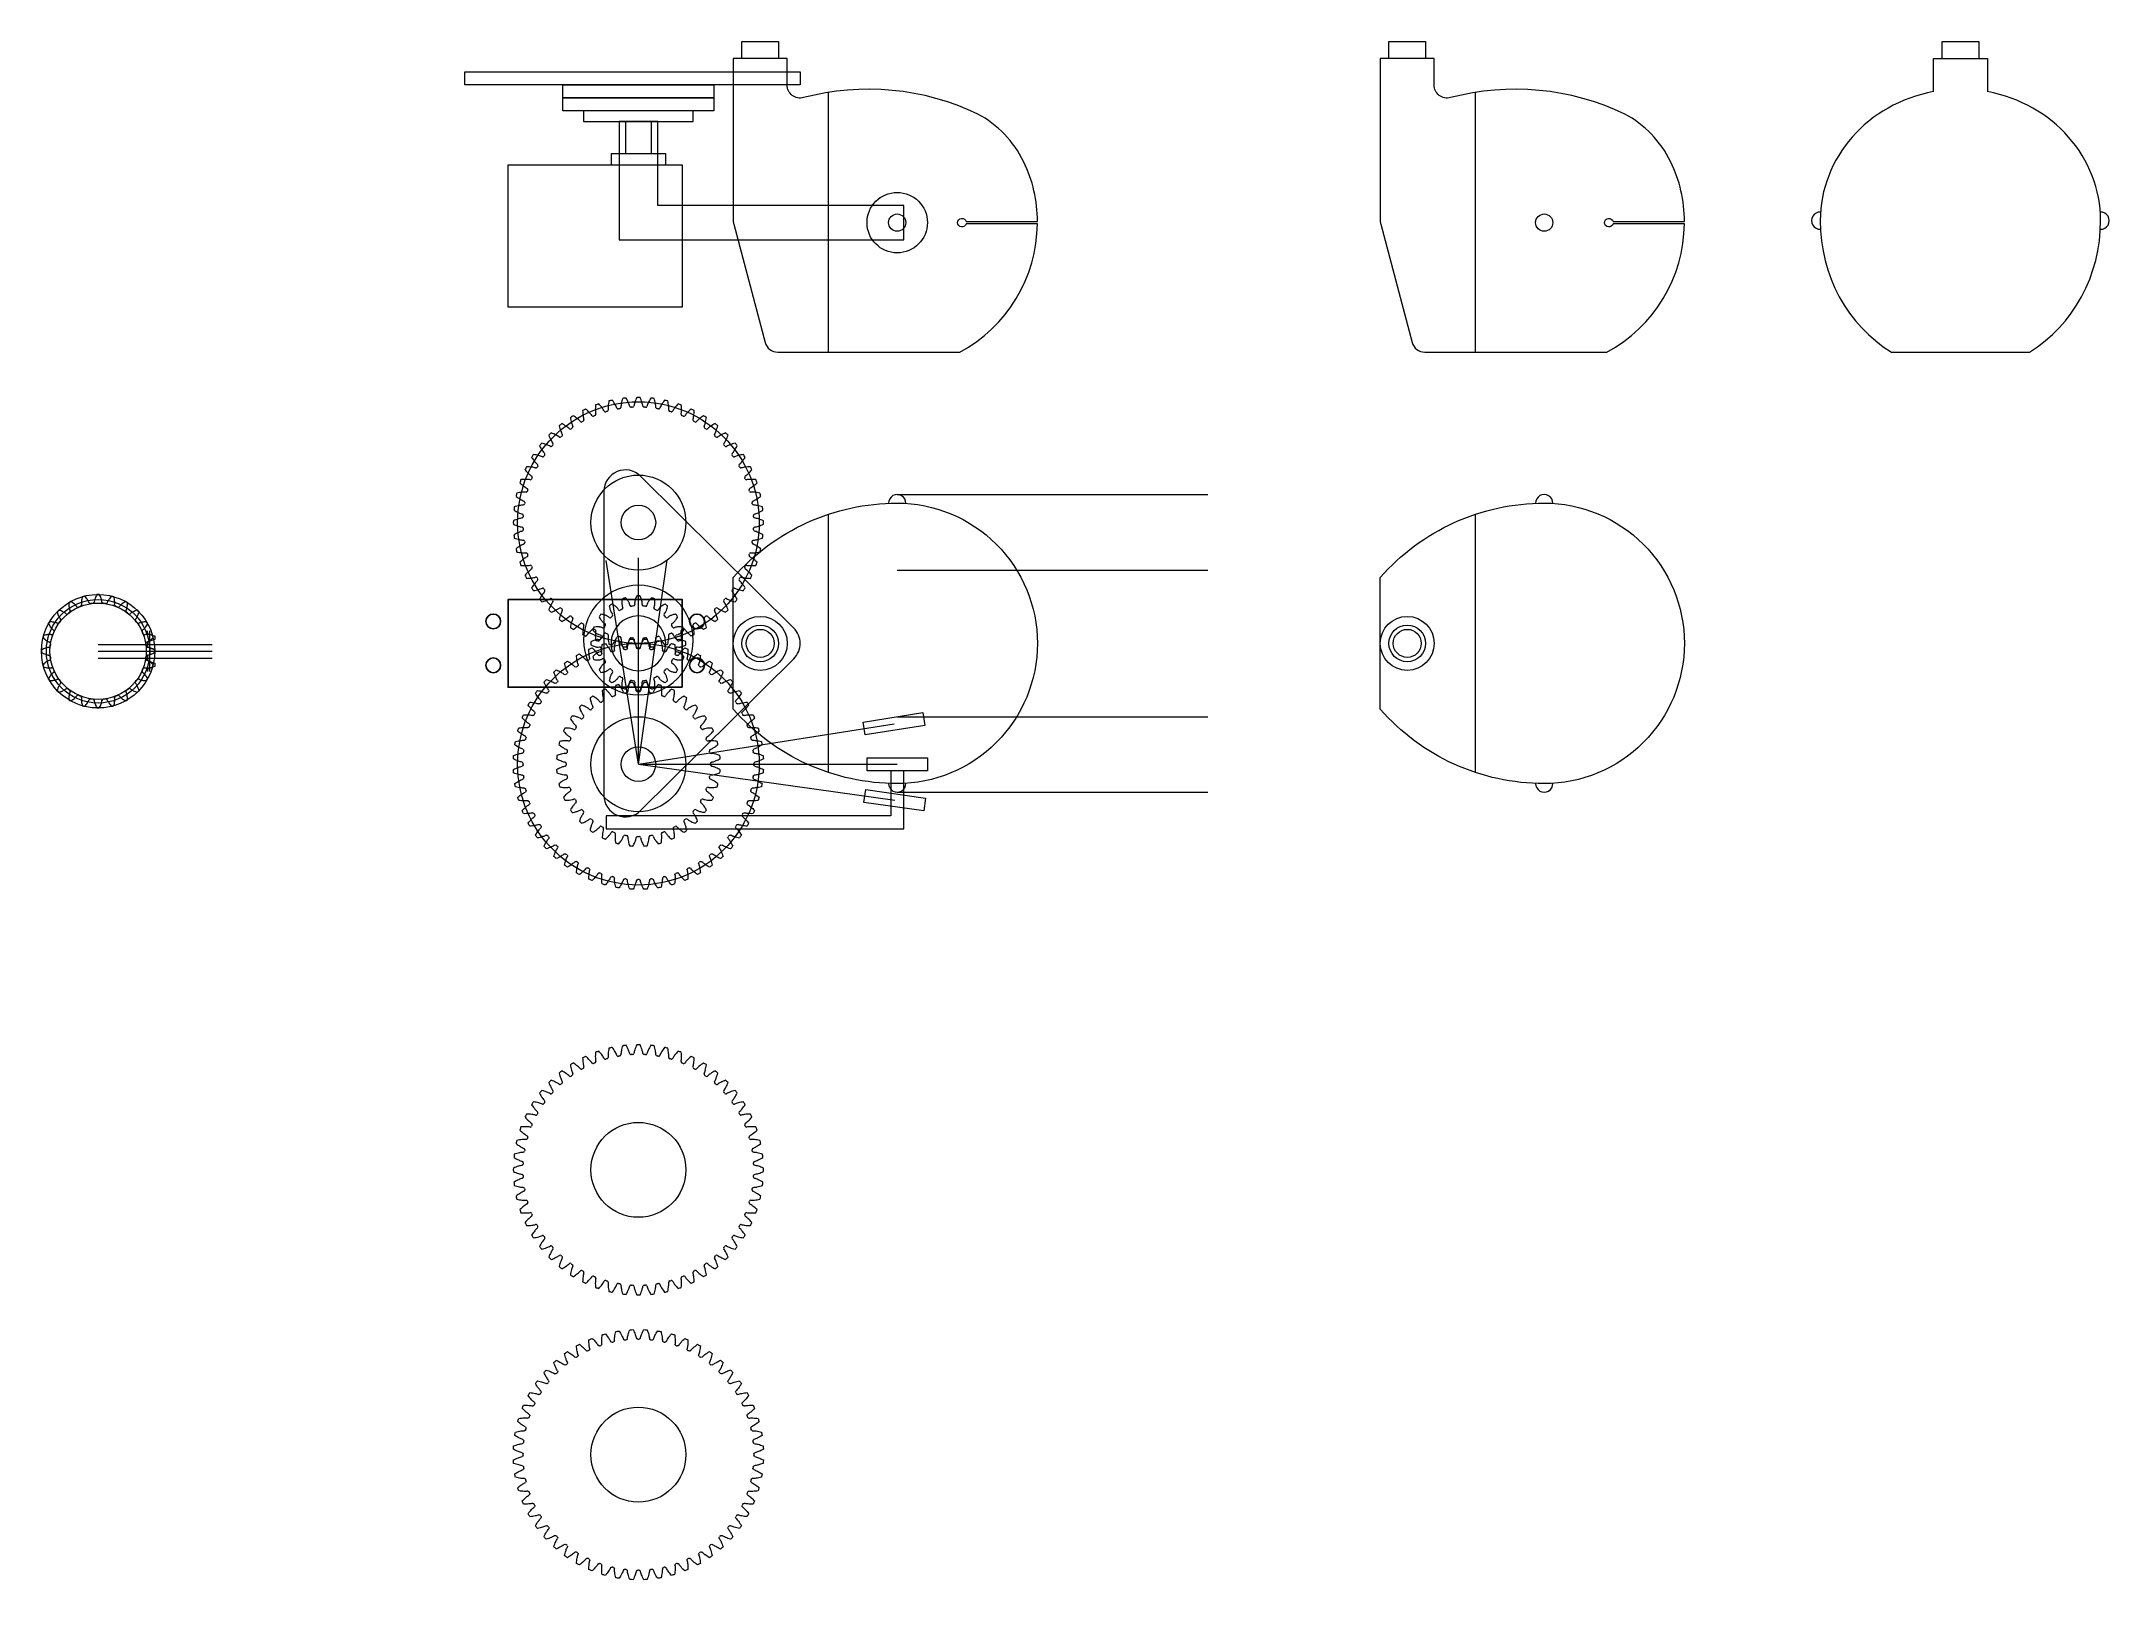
# Model space of a CAD drawing. Header units: millimetres. Extents: x -310 to 169, y -186 to 172.
import ezdxf

# ---------------------------------------------------------------- set-up
doc = ezdxf.new("R2010")
doc.units = ezdxf.units.MM
doc.header["$MEASUREMENT"] = 0
doc.layers.add('A-DETL-LWT3', color=8, linetype='Continuous', lineweight=0)
doc.layers.add('A-DETL-LWT5', color=2, linetype='Continuous', lineweight=0)
doc.layers.add('DTL', color=3, linetype='Continuous')
doc.layers.add('G-Anno-Nplt', color=140, linetype='Continuous', lineweight=18, plot=False)

# ---------------------------------------------------------------- blocks, each defined once
blk = doc.blocks.new('otamatone_top')
blk.add_line((22, 29.9), (22, -29.9))
blk.add_lwpolyline([(0, 15.25, -0.21635), (38, 32.5, -0.414214), (70.5, 0, -0.414214), (38, -32.5, -0.21635), (0, -15.25)], format="xyb", close=True)
for radius in [6.25, 4.25, 3.25]:
    blk.add_circle((6.25, 0), radius)
for centre, start, end in [((38, 32.5), 358.2368, 181.1351), ((38, -32.5), 178.8649, 1.7632)]:
    blk.add_arc(centre, 2, start, end)
blk = doc.blocks.new('otamatone_side')
blk.add_line((22, 29.76), (22, -30.39))
blk.add_lwpolyline([(2, 37.61), (2, 41.61), (10.5, 41.61), (10.5, 37.61)])
blk.add_lwpolyline([(53.97, -0.64, -7.872983), (53.97, -0.14), (70.5, -0.14, 0.116432), (67.3, 13.74, 0.158213), (56.68, 24.77, 0.178025), (16.27, 28.57, -0.492146), (12.5, 31.47), (12.5, 37.61), (0, 37.61), (0, 0, 0.065243), (0.1, -0.77), (7.41, -28.17, 0.339788), (10.3, -30.39), (52.5, -30.39, 0.275006), (70.5, -0.64)], format="xyb", close=True)
blk.add_circle((38, -0.39), 2)
blk = doc.blocks.new('otamatone_front')
for points in [[(-4.25, 37.54), (-4.25, 41.54), (4.25, 41.54), (4.25, 37.54)], [(-6.25, 29.89), (-6.25, 37.54), (6.25, 37.54), (6.25, 29.89)], [(-16.01, -30.46), (16.01, -30.46)]]:
    blk.add_lwpolyline(points)
for centre, start, end in [((-32.5, 0), 87.9925, 271.5204), ((32.5, 0), 268.4796, 92.0075)]:
    blk.add_arc(centre, 2, start, end)
for major_axis, ratio, start_param, end_param in [((-32.5, 0), 0.93715, 4.905902, 6.283185), ((-32.5, 0), 0.93715, 3.141593, 4.518876), ((0, 35), 0.928571, 1.570796, 2.626426), ((0, 35), 0.928571, 3.65676, 4.712389)]:
    blk.add_ellipse((0, 0), major_axis=major_axis, ratio=ratio, start_param=start_param, end_param=end_param)
blk = doc.blocks.new('*U8')
for p, q in [((-4.27, 10.32), (-4.54, 10.2)), ((-4, 10.43), (-4.27, 10.32)), ((-1.46, 11.07), (-1.75, 11.03)), ((-1.17, 11.11), (-1.46, 11.07)), ((1.46, 11.07), (1.17, 11.11)), ((1.75, 11.03), (1.46, 11.07)), ((4.27, 10.32), (4, 10.43)), ((4.54, 10.2), (4.27, 10.32)), ((-8.86, 6.8), (-9.04, 6.57)), ((-8.68, 7.03), (-8.86, 6.8)), ((-6.8, 8.86), (-7.03, 8.68)), ((-6.57, 9.04), (-6.8, 8.86)), ((6.8, 8.86), (6.57, 9.04)), ((7.03, 8.68), (6.8, 8.86)), ((8.86, 6.8), (8.68, 7.03)), ((9.04, 6.57), (8.86, 6.8)), ((-11.07, 1.46), (-11.11, 1.17)), ((-11.03, 1.75), (-11.07, 1.46)), ((-10.32, 4.27), (-10.43, 4)), ((-10.2, 4.54), (-10.32, 4.27)), ((10.32, 4.27), (10.2, 4.54)), ((10.43, 4), (10.32, 4.27)), ((11.07, 1.46), (11.03, 1.75)), ((11.11, 1.17), (11.07, 1.46)), ((-11.11, -1.17), (-11.07, -1.46)), ((-11.07, -1.46), (-11.03, -1.75)), ((-10.43, -4), (-10.32, -4.27)), ((-10.32, -4.27), (-10.2, -4.54)), ((10.2, -4.54), (10.32, -4.27)), ((10.32, -4.27), (10.43, -4)), ((-9.04, -6.57), (-8.86, -6.8)), ((-8.86, -6.8), (-8.68, -7.03)), ((-7.03, -8.68), (-6.8, -8.86)), ((-6.8, -8.86), (-6.57, -9.04)), ((6.57, -9.04), (6.8, -8.86)), ((6.8, -8.86), (7.03, -8.68)), ((8.68, -7.03), (8.86, -6.8)), ((8.86, -6.8), (9.04, -6.57)), ((-4.54, -10.2), (-4.27, -10.32)), ((-4.27, -10.32), (-4, -10.43)), ((-1.75, -11.03), (-1.46, -11.07)), ((-1.46, -11.07), (-1.17, -11.11)), ((1.17, -11.11), (1.46, -11.07)), ((1.46, -11.07), (1.75, -11.03)), ((4, -10.43), (4.27, -10.32)), ((4.27, -10.32), (4.54, -10.2))]:
    blk.add_line(p, q)
for centre, radius, start, end in [((0, 0), 13.15, 118.8089, 121.1911), ((-0.54, 11.27), 6.27, 180.1644, 185.2084), ((-1.53, 11.18), 5.28, 185.1991, 190.2421), ((-2.5, 11), 4.29, 190.2284, 195.2694), ((-3.46, 10.74), 3.3, 195.2476, 200.2847), ((-4.39, 10.39), 2.3, 200.2445, 205.2713), ((-9.49, 6.1), 6.27, 54.7916, 59.8356), ((-8.92, 6.91), 5.28, 49.7579, 54.8009), ((-8.27, 7.67), 4.29, 44.7306, 49.7716), ((-7.57, 8.36), 3.3, 39.7153, 44.7524), ((-6.81, 9), 2.3, 34.7287, 39.7555), ((-4.66, 10.48), 0.3, 214.5368, 293.9924), ((-4.11, 10.71), 0.3, 291.0076, 10.4632), ((0.43, 11.27), 4.29, 175.2284, 180.2694), ((-0.56, 11.27), 3.3, 180.2476, 185.2847), ((1.42, 11.19), 5.28, 170.1991, 175.2421), ((-1.55, 11.17), 2.3, 185.2445, 190.2713), ((2.4, 11.02), 6.27, 165.1644, 170.2084), ((0, 0), 13.15, 103.8089, 106.1911), ((-7.59, 8.35), 6.27, 39.7916, 44.8356), ((-6.82, 8.98), 5.28, 34.7579, 39.8009), ((-6.01, 9.55), 4.29, 29.7306, 34.7716), ((-5.15, 10.04), 3.3, 24.7153, 29.7524), ((-4.24, 10.45), 2.3, 19.7287, 24.7555), ((-1.79, 11.33), 0.3, 199.5368, 278.9924), ((-1.2, 11.41), 0.3, 276.0076, 355.4632), ((1.4, 11.19), 2.3, 170.2445, 175.2713), ((2.37, 11.03), 3.3, 165.2476, 170.2847), ((3.33, 10.78), 4.29, 160.2284, 165.2694), ((4.27, 10.44), 5.28, 155.1991, 160.2421), ((5.17, 10.03), 6.27, 150.1644, 155.2084), ((0, 0), 13.15, 88.8089, 91.1911), ((-5.17, 10.03), 6.27, 24.7916, 29.8356), ((-4.27, 10.44), 5.28, 19.7579, 24.8009), ((-3.33, 10.78), 4.29, 14.7306, 19.7716), ((-2.37, 11.03), 3.3, 9.7153, 14.7524), ((-1.4, 11.19), 2.3, 4.7287, 9.7555), ((1.2, 11.41), 0.3, 184.5368, 263.9924), ((1.79, 11.33), 0.3, 261.0076, 340.4632), ((4.24, 10.45), 2.3, 155.2445, 160.2713), ((5.15, 10.04), 3.3, 150.2476, 155.2847), ((6.01, 9.55), 4.29, 145.2284, 150.2694), ((6.82, 8.98), 5.28, 140.1991, 145.2421), ((7.59, 8.35), 6.27, 135.1644, 140.2084), ((0, 0), 13.15, 73.8089, 76.1911), ((-2.4, 11.02), 6.27, 9.7916, 14.8356), ((-1.42, 11.19), 5.28, 4.7579, 9.8009), ((4.11, 10.71), 0.3, 169.5368, 248.9924), ((1.55, 11.17), 2.3, 349.7287, 354.7555), ((-0.43, 11.27), 4.29, 359.7306, 4.7716), ((0.56, 11.27), 3.3, 354.7153, 359.7524), ((4.66, 10.48), 0.3, 246.0076, 325.4632), ((6.81, 9), 2.3, 140.2445, 145.2713), ((7.57, 8.36), 3.3, 135.2476, 140.2847), ((8.27, 7.67), 4.29, 130.2284, 135.2694), ((8.92, 6.91), 5.28, 125.1991, 130.2421), ((9.49, 6.1), 6.27, 120.1644, 125.2084), ((0, 0), 13.15, 58.8089, 61.1911), ((4.39, 10.39), 2.3, 334.7287, 339.7555), ((3.46, 10.74), 3.3, 339.7153, 344.7524), ((2.5, 11), 4.29, 344.7306, 349.7716), ((1.53, 11.18), 5.28, 349.7579, 354.8009), ((0.54, 11.27), 6.27, 354.7916, 359.8356), ((0, 0), 13.15, 148.8089, 151.1911), ((-6.1, 9.49), 6.27, 210.1644, 215.2084), ((-11.27, 0.54), 6.27, 84.7916, 89.8356), ((-6.91, 8.92), 5.28, 215.1991, 220.2421), ((-7.67, 8.27), 4.29, 220.2284, 225.2694), ((-11.18, 1.53), 5.28, 79.7579, 84.8009), ((-8.36, 7.57), 3.3, 225.2476, 230.2847), ((-9, 6.81), 2.3, 230.2445, 235.2713), ((-10.48, 4.66), 0.3, 336.0076, 55.4632), ((-11, 2.5), 4.29, 74.7306, 79.7716), ((-10.74, 3.46), 3.3, 69.7153, 74.7524), ((-10.39, 4.39), 2.3, 64.7287, 69.7555), ((0, 0), 13.15, 133.8089, 136.1911), ((-3.44, 10.74), 6.27, 195.1644, 200.2084), ((-9.28, 6.74), 0.3, 244.5368, 323.9924), ((-4.37, 10.4), 5.28, 200.1991, 205.2421), ((-5.26, 9.98), 4.29, 205.2284, 210.2694), ((-10.74, 3.44), 6.27, 69.7916, 74.8356), ((-6.12, 9.48), 3.3, 210.2476, 215.2847), ((-6.93, 8.9), 2.3, 215.2445, 220.2713), ((-8.91, 7.22), 0.3, 321.0076, 40.4632), ((-10.4, 4.37), 5.28, 64.7579, 69.8009), ((-9.98, 5.26), 4.29, 59.7306, 64.7716), ((-9.48, 6.12), 3.3, 54.7153, 59.7524), ((-8.9, 6.93), 2.3, 49.7287, 54.7555), ((-7.22, 8.91), 0.3, 229.5368, 308.9924), ((-6.74, 9.28), 0.3, 306.0076, 25.4632), ((6.74, 9.28), 0.3, 154.5368, 233.9924), ((7.22, 8.91), 0.3, 231.0076, 310.4632), ((8.9, 6.93), 2.3, 125.2445, 130.2713), ((9.48, 6.12), 3.3, 120.2476, 125.2847), ((9.98, 5.26), 4.29, 115.2284, 120.2694), ((10.4, 4.37), 5.28, 110.1991, 115.2421), ((10.74, 3.44), 6.27, 105.1644, 110.2084), ((8.91, 7.22), 0.3, 139.5368, 218.9924), ((6.93, 8.9), 2.3, 319.7287, 324.7555), ((6.12, 9.48), 3.3, 324.7153, 329.7524), ((5.26, 9.98), 4.29, 329.7306, 334.7716), ((9.28, 6.74), 0.3, 216.0076, 295.4632), ((0, 0), 13.15, 43.8089, 46.1911), ((4.37, 10.4), 5.28, 334.7579, 339.8009), ((3.44, 10.74), 6.27, 339.7916, 344.8356), ((10.39, 4.39), 2.3, 110.2445, 115.2713), ((10.74, 3.46), 3.3, 105.2476, 110.2847), ((11, 2.5), 4.29, 100.2284, 105.2694), ((10.48, 4.66), 0.3, 124.5368, 203.9924), ((11.18, 1.53), 5.28, 95.1991, 100.2421), ((9, 6.81), 2.3, 304.7287, 309.7555), ((8.36, 7.57), 3.3, 309.7153, 314.7524), ((7.67, 8.27), 4.29, 314.7306, 319.7716), ((11.27, 0.54), 6.27, 90.1644, 95.2084), ((6.91, 8.92), 5.28, 319.7579, 324.8009), ((6.1, 9.49), 6.27, 324.7916, 329.8356), ((0, 0), 13.15, 28.8089, 31.1911), ((-10.03, -5.17), 6.27, 114.7916, 119.8356), ((0, 0), 13.15, 178.8089, 181.1911), ((0, 0), 13.15, 163.8089, 166.1911), ((-8.35, 7.59), 6.27, 225.1644, 230.2084), ((-10.44, -4.27), 5.28, 109.7579, 114.8009), ((-11.02, -2.4), 6.27, 99.7916, 104.8356), ((-8.98, 6.82), 5.28, 230.1991, 235.2421), ((-10.78, -3.33), 4.29, 104.7306, 109.7716), ((-11.19, -1.42), 5.28, 94.7579, 99.8009), ((-9.55, 6.01), 4.29, 235.2284, 240.2694), ((-11.03, -2.37), 3.3, 99.7153, 104.7524), ((-10.04, 5.15), 3.3, 240.2476, 245.2847), ((-11.27, -0.43), 4.29, 89.7306, 94.7716), ((-11.19, -1.4), 2.3, 94.7287, 99.7555), ((-10.45, 4.24), 2.3, 245.2445, 250.2713), ((-11.41, 1.2), 0.3, 274.5368, 353.9924), ((-11.27, 0.56), 3.3, 84.7153, 89.7524), ((-11.33, 1.79), 0.3, 351.0076, 70.4632), ((-11.17, 1.55), 2.3, 79.7287, 84.7555), ((-10.71, 4.11), 0.3, 259.5368, 338.9924), ((10.71, 4.11), 0.3, 201.0076, 280.4632), ((11.17, 1.55), 2.3, 95.2445, 100.2713), ((11.27, 0.56), 3.3, 90.2476, 95.2847), ((11.33, 1.79), 0.3, 109.5368, 188.9924), ((11.41, 1.2), 0.3, 186.0076, 265.4632), ((10.45, 4.24), 2.3, 289.7287, 294.7555), ((11.27, -0.43), 4.29, 85.2284, 90.2694), ((11.19, -1.4), 2.3, 80.2445, 85.2713), ((10.04, 5.15), 3.3, 294.7153, 299.7524), ((11.03, -2.37), 3.3, 75.2476, 80.2847), ((11.19, -1.42), 5.28, 80.1991, 85.2421), ((9.55, 6.01), 4.29, 299.7306, 304.7716), ((10.78, -3.33), 4.29, 70.2284, 75.2694), ((8.98, 6.82), 5.28, 304.7579, 309.8009), ((11.02, -2.4), 6.27, 75.1644, 80.2084), ((10.44, -4.27), 5.28, 65.1991, 70.2421), ((8.35, 7.59), 6.27, 309.7916, 314.8356), ((0, 0), 13.15, 13.8089, 16.1911), ((10.03, -5.17), 6.27, 60.1644, 65.2084), ((0, 0), 13.15, 358.8089, 1.1911), ((-10.03, 5.17), 6.27, 240.1644, 245.2084), ((-8.35, -7.59), 6.27, 129.7916, 134.8356), ((0, 0), 13.15, 193.8089, 196.1911), ((-10.44, 4.27), 5.28, 245.1991, 250.2421), ((-11.02, 2.4), 6.27, 255.1644, 260.2084), ((-8.98, -6.82), 5.28, 124.7579, 129.8009), ((-10.78, 3.33), 4.29, 250.2284, 255.2694), ((-11.19, 1.42), 5.28, 260.1991, 265.2421), ((-9.55, -6.01), 4.29, 119.7306, 124.7716), ((-11.03, 2.37), 3.3, 255.2476, 260.2847), ((-10.04, -5.15), 3.3, 114.7153, 119.7524), ((-11.27, 0.43), 4.29, 265.2284, 270.2694), ((-11.19, 1.4), 2.3, 260.2445, 265.2713), ((-10.45, -4.24), 2.3, 109.7287, 114.7555), ((-11.41, -1.2), 0.3, 6.0076, 85.4632), ((-11.27, -0.56), 3.3, 270.2476, 275.2847), ((-11.33, -1.79), 0.3, 289.5368, 8.9924), ((-11.17, -1.55), 2.3, 275.2445, 280.2713), ((-10.71, -4.11), 0.3, 21.0076, 100.4632), ((-10.48, -4.66), 0.3, 304.5368, 23.9924), ((10.48, -4.66), 0.3, 156.0076, 235.4632), ((10.71, -4.11), 0.3, 79.5368, 158.9924), ((11.17, -1.55), 2.3, 259.7287, 264.7555), ((11.27, -0.56), 3.3, 264.7153, 269.7524), ((0, 0), 11.17, 351.0076, 353.9924), ((11.33, -1.79), 0.3, 171.0076, 250.4632), ((11.41, -1.2), 0.3, 94.5368, 173.9924), ((10.45, -4.24), 2.3, 65.2445, 70.2713), ((11.27, 0.43), 4.29, 269.7306, 274.7716), ((11.19, 1.4), 2.3, 274.7287, 279.7555), ((10.04, -5.15), 3.3, 60.2476, 65.2847), ((11.03, 2.37), 3.3, 279.7153, 284.7524), ((11.19, 1.42), 5.28, 274.7579, 279.8009), ((9.55, -6.01), 4.29, 55.2284, 60.2694), ((10.78, 3.33), 4.29, 284.7306, 289.7716), ((8.98, -6.82), 5.28, 50.1991, 55.2421), ((11.02, 2.4), 6.27, 279.7916, 284.8356), ((10.44, 4.27), 5.28, 289.7579, 294.8009), ((8.35, -7.59), 6.27, 45.1644, 50.2084), ((0, 0), 13.15, 343.8089, 346.1911), ((10.03, 5.17), 6.27, 294.7916, 299.8356), ((-6.1, -9.49), 6.27, 144.7916, 149.8356), ((0, 0), 13.15, 208.8089, 211.1911), ((-11.27, -0.54), 6.27, 270.1644, 275.2084), ((-6.91, -8.92), 5.28, 139.7579, 144.8009), ((-7.67, -8.27), 4.29, 134.7306, 139.7716), ((-11.18, -1.53), 5.28, 275.1991, 280.2421), ((-8.36, -7.57), 3.3, 129.7153, 134.7524), ((-9, -6.81), 2.3, 124.7287, 129.7555), ((-11, -2.5), 4.29, 280.2284, 285.2694), ((-10.74, -3.46), 3.3, 285.2476, 290.2847), ((-10.39, -4.39), 2.3, 290.2445, 295.2713), ((-3.44, -10.74), 6.27, 159.7916, 164.8356), ((0, 0), 13.15, 223.8089, 226.1911), ((-9.28, -6.74), 0.3, 36.0076, 115.4632), ((-4.37, -10.4), 5.28, 154.7579, 159.8009), ((-5.26, -9.98), 4.29, 149.7306, 154.7716), ((-10.74, -3.44), 6.27, 285.1644, 290.2084), ((-6.12, -9.48), 3.3, 144.7153, 149.7524), ((-6.93, -8.9), 2.3, 139.7287, 144.7555), ((-8.91, -7.22), 0.3, 319.5368, 38.9924), ((-10.4, -4.37), 5.28, 290.1991, 295.2421), ((-9.98, -5.26), 4.29, 295.2284, 300.2694), ((-9.48, -6.12), 3.3, 300.2476, 305.2847), ((-8.9, -6.93), 2.3, 305.2445, 310.2713), ((-7.22, -8.91), 0.3, 51.0076, 130.4632), ((-6.74, -9.28), 0.3, 334.5368, 53.9924), ((-4.39, -10.39), 2.3, 154.7287, 159.7555), ((6.74, -9.28), 0.3, 126.0076, 205.4632), ((4.39, -10.39), 2.3, 20.2445, 25.2713), ((7.22, -8.91), 0.3, 49.5368, 128.9924), ((8.9, -6.93), 2.3, 229.7287, 234.7555), ((9.48, -6.12), 3.3, 234.7153, 239.7524), ((9.98, -5.26), 4.29, 239.7306, 244.7716), ((10.4, -4.37), 5.28, 244.7579, 249.8009), ((10.74, -3.44), 6.27, 249.7916, 254.8356), ((8.91, -7.22), 0.3, 141.0076, 220.4632), ((6.93, -8.9), 2.3, 35.2445, 40.2713), ((6.12, -9.48), 3.3, 30.2476, 35.2847), ((5.26, -9.98), 4.29, 25.2284, 30.2694), ((9.28, -6.74), 0.3, 64.5368, 143.9924), ((0, 0), 13.15, 313.8089, 316.1911), ((4.37, -10.4), 5.28, 20.1991, 25.2421), ((3.44, -10.74), 6.27, 15.1644, 20.2084), ((10.39, -4.39), 2.3, 244.7287, 249.7555), ((10.74, -3.46), 3.3, 249.7153, 254.7524), ((11, -2.5), 4.29, 254.7306, 259.7716), ((11.18, -1.53), 5.28, 259.7579, 264.8009), ((9, -6.81), 2.3, 50.2445, 55.2713), ((8.36, -7.57), 3.3, 45.2476, 50.2847), ((7.67, -8.27), 4.29, 40.2284, 45.2694), ((11.27, -0.54), 6.27, 264.7916, 269.8356), ((6.91, -8.92), 5.28, 35.1991, 40.2421), ((6.1, -9.49), 6.27, 30.1644, 35.2084), ((0, 0), 13.15, 328.8089, 331.1911), ((-0.54, -11.27), 6.27, 174.7916, 179.8356), ((0, 0), 13.15, 238.8089, 241.1911), ((-1.53, -11.18), 5.28, 169.7579, 174.8009), ((-2.5, -11), 4.29, 164.7306, 169.7716), ((-3.46, -10.74), 3.3, 159.7153, 164.7524), ((-9.49, -6.1), 6.27, 300.1644, 305.2084), ((-8.92, -6.91), 5.28, 305.1991, 310.2421), ((-8.27, -7.67), 4.29, 310.2284, 315.2694), ((-7.57, -8.36), 3.3, 315.2476, 320.2847), ((-6.81, -9), 2.3, 320.2445, 325.2713), ((-4.66, -10.48), 0.3, 66.0076, 145.4632), ((-4.11, -10.71), 0.3, 349.5368, 68.9924), ((-0.56, -11.27), 3.3, 174.7153, 179.7524), ((0.43, -11.27), 4.29, 179.7306, 184.7716), ((-1.55, -11.17), 2.3, 169.7287, 174.7555), ((1.42, -11.19), 5.28, 184.7579, 189.8009), ((2.4, -11.02), 6.27, 189.7916, 194.8356), ((0, 0), 13.15, 253.8089, 256.1911), ((-7.59, -8.35), 6.27, 315.1644, 320.2084), ((-6.82, -8.98), 5.28, 320.1991, 325.2421), ((-6.01, -9.55), 4.29, 325.2284, 330.2694), ((-5.15, -10.04), 3.3, 330.2476, 335.2847), ((-4.24, -10.45), 2.3, 335.2445, 340.2713), ((-1.79, -11.33), 0.3, 81.0076, 160.4632), ((-1.2, -11.41), 0.3, 4.5368, 83.9924), ((1.4, -11.19), 2.3, 184.7287, 189.7555), ((2.37, -11.03), 3.3, 189.7153, 194.7524), ((3.33, -10.78), 4.29, 194.7306, 199.7716), ((4.27, -10.44), 5.28, 199.7579, 204.8009), ((5.17, -10.03), 6.27, 204.7916, 209.8356), ((0, 0), 13.15, 268.8089, 271.1911), ((-5.17, -10.03), 6.27, 330.1644, 335.2084), ((-4.27, -10.44), 5.28, 335.1991, 340.2421), ((-3.33, -10.78), 4.29, 340.2284, 345.2694), ((-2.37, -11.03), 3.3, 345.2476, 350.2847), ((-1.4, -11.19), 2.3, 350.2445, 355.2713), ((1.2, -11.41), 0.3, 96.0076, 175.4632), ((1.79, -11.33), 0.3, 19.5368, 98.9924), ((4.24, -10.45), 2.3, 199.7287, 204.7555), ((5.15, -10.04), 3.3, 204.7153, 209.7524), ((6.01, -9.55), 4.29, 209.7306, 214.7716), ((6.82, -8.98), 5.28, 214.7579, 219.8009), ((7.59, -8.35), 6.27, 219.7916, 224.8356), ((0, 0), 13.15, 283.8089, 286.1911), ((-2.4, -11.02), 6.27, 345.1644, 350.2084), ((-1.42, -11.19), 5.28, 350.1991, 355.2421), ((4.11, -10.71), 0.3, 111.0076, 190.4632), ((1.55, -11.17), 2.3, 5.2445, 10.2713), ((0.56, -11.27), 3.3, 0.2476, 5.2847), ((-0.43, -11.27), 4.29, 355.2284, 0.2694), ((4.66, -10.48), 0.3, 34.5368, 113.9924), ((6.81, -9), 2.3, 214.7287, 219.7555), ((7.57, -8.36), 3.3, 219.7153, 224.7524), ((8.27, -7.67), 4.29, 224.7306, 229.7716), ((8.92, -6.91), 5.28, 229.7579, 234.8009), ((9.49, -6.1), 6.27, 234.7916, 239.8356), ((0, 0), 13.15, 298.8089, 301.1911), ((3.46, -10.74), 3.3, 15.2476, 20.2847), ((2.5, -11), 4.29, 10.2284, 15.2694), ((1.53, -11.18), 5.28, 5.1991, 10.2421), ((0.54, -11.27), 6.27, 0.1644, 5.2084)]:
    blk.add_arc(centre, radius, start, end)
blk = doc.blocks.new('*U14')
for p, q in [((-10.24, 24.71), (-10.39, 24.65)), ((-10.09, 24.78), (-10.24, 24.71)), ((-7.41, 25.7), (-7.56, 25.66)), ((-7.25, 25.75), (-7.41, 25.7)), ((-4.48, 26.37), (-4.64, 26.34)), ((-4.32, 26.4), (-4.48, 26.37)), ((-1.5, 26.71), (-1.66, 26.7)), ((-1.34, 26.72), (-1.5, 26.71)), ((1.5, 26.71), (1.34, 26.72)), ((1.66, 26.7), (1.5, 26.71)), ((4.48, 26.37), (4.32, 26.4)), ((4.64, 26.34), (4.48, 26.37)), ((7.41, 25.7), (7.25, 25.75)), ((7.56, 25.66), (7.41, 25.7)), ((10.24, 24.71), (10.09, 24.78)), ((10.39, 24.65), (10.24, 24.71)), ((-17.82, 19.95), (-17.95, 19.84)), ((-17.7, 20.05), (-17.82, 19.95)), ((-15.48, 21.82), (-15.61, 21.72)), ((-15.35, 21.91), (-15.48, 21.82)), ((-12.94, 23.41), (-13.08, 23.33)), ((-12.8, 23.49), (-12.94, 23.41)), ((12.94, 23.41), (12.8, 23.49)), ((13.08, 23.33), (12.94, 23.41)), ((15.48, 21.82), (15.35, 21.91)), ((15.61, 21.72), (15.48, 21.82)), ((17.82, 19.95), (17.7, 20.05)), ((17.95, 19.84), (17.82, 19.95)), ((-21.82, 15.48), (-21.91, 15.35)), ((-21.72, 15.61), (-21.82, 15.48)), ((-19.95, 17.82), (-20.05, 17.7)), ((-19.84, 17.95), (-19.95, 17.82)), ((19.95, 17.82), (19.84, 17.95)), ((20.05, 17.7), (19.95, 17.82)), ((21.82, 15.48), (21.72, 15.61)), ((21.91, 15.35), (21.82, 15.48)), ((-24.71, 10.24), (-24.78, 10.09)), ((-24.65, 10.39), (-24.71, 10.24)), ((-23.41, 12.94), (-23.49, 12.8)), ((-23.33, 13.08), (-23.41, 12.94)), ((23.41, 12.94), (23.33, 13.08)), ((23.49, 12.8), (23.41, 12.94)), ((24.71, 10.24), (24.65, 10.39)), ((24.78, 10.09), (24.71, 10.24)), ((-25.7, 7.41), (-25.75, 7.25)), ((-25.66, 7.56), (-25.7, 7.41)), ((25.7, 7.41), (25.66, 7.56)), ((25.75, 7.25), (25.7, 7.41)), ((-26.71, 1.5), (-26.72, 1.34)), ((-26.7, 1.66), (-26.71, 1.5)), ((-26.37, 4.48), (-26.4, 4.32)), ((-26.34, 4.64), (-26.37, 4.48)), ((26.37, 4.48), (26.34, 4.64)), ((26.4, 4.32), (26.37, 4.48)), ((26.71, 1.5), (26.7, 1.66)), ((26.72, 1.34), (26.71, 1.5)), ((-26.72, -1.34), (-26.71, -1.5)), ((-26.71, -1.5), (-26.7, -1.66)), ((-26.4, -4.32), (-26.37, -4.48)), ((-26.37, -4.48), (-26.34, -4.64)), ((26.34, -4.64), (26.37, -4.48)), ((26.37, -4.48), (26.4, -4.32)), ((-25.75, -7.25), (-25.7, -7.41)), ((-25.7, -7.41), (-25.66, -7.56)), ((25.66, -7.56), (25.7, -7.41)), ((25.7, -7.41), (25.75, -7.25)), ((-24.78, -10.09), (-24.71, -10.24)), ((-24.71, -10.24), (-24.65, -10.39)), ((-23.49, -12.8), (-23.41, -12.94)), ((-23.41, -12.94), (-23.33, -13.08)), ((23.33, -13.08), (23.41, -12.94)), ((23.41, -12.94), (23.49, -12.8)), ((24.65, -10.39), (24.71, -10.24)), ((24.71, -10.24), (24.78, -10.09)), ((-21.91, -15.35), (-21.82, -15.48)), ((-21.82, -15.48), (-21.72, -15.61)), ((-20.05, -17.7), (-19.95, -17.82)), ((-19.95, -17.82), (-19.84, -17.95)), ((19.84, -17.95), (19.95, -17.82)), ((19.95, -17.82), (20.05, -17.7)), ((21.72, -15.61), (21.82, -15.48)), ((21.82, -15.48), (21.91, -15.35)), ((-17.95, -19.84), (-17.82, -19.95)), ((-17.82, -19.95), (-17.7, -20.05)), ((-15.61, -21.72), (-15.48, -21.82)), ((-15.48, -21.82), (-15.35, -21.91)), ((-13.08, -23.33), (-12.94, -23.41)), ((-12.94, -23.41), (-12.8, -23.49)), ((12.8, -23.49), (12.94, -23.41)), ((12.94, -23.41), (13.08, -23.33)), ((15.35, -21.91), (15.48, -21.82)), ((15.48, -21.82), (15.61, -21.72)), ((17.7, -20.05), (17.82, -19.95)), ((17.82, -19.95), (17.95, -19.84)), ((-10.39, -24.65), (-10.24, -24.71)), ((-10.24, -24.71), (-10.09, -24.78)), ((-7.56, -25.66), (-7.41, -25.7)), ((-7.41, -25.7), (-7.25, -25.75)), ((-4.64, -26.34), (-4.48, -26.37)), ((-4.48, -26.37), (-4.32, -26.4)), ((-1.66, -26.7), (-1.5, -26.71)), ((-1.5, -26.71), (-1.34, -26.72)), ((1.34, -26.72), (1.5, -26.71)), ((1.5, -26.71), (1.66, -26.7)), ((4.32, -26.4), (4.48, -26.37)), ((4.48, -26.37), (4.64, -26.34)), ((7.25, -25.75), (7.41, -25.7)), ((7.41, -25.7), (7.56, -25.66)), ((10.09, -24.78), (10.24, -24.71)), ((10.24, -24.71), (10.39, -24.65))]:
    blk.add_line(p, q)
for centre, radius, start, end in [((6.51, 25.51), 10.66, 162.1757, 168.9324), ((0, 0), 29, 95.6561, 97.201), ((-12.03, 23.42), 10.66, 23.9248, 30.6814), ((9.33, 24.62), 10.66, 155.7471, 162.5038), ((0, 0), 29, 89.2275, 90.7725), ((-9.33, 24.62), 10.66, 17.4962, 24.2529), ((12.03, 23.42), 10.66, 149.3186, 156.0752), ((0, 0), 29, 82.799, 84.3439), ((-6.51, 25.51), 10.66, 11.0676, 17.8243), ((0, 0), 29, 121.3704, 122.9153), ((-5.2, 25.81), 10.66, 187.89, 194.6467), ((-21, 15.88), 10.66, 49.6391, 56.3957), ((-18.98, 18.24), 7.56, 42.9444, 49.6889), ((0, 0), 29, 114.9418, 116.4868), ((-2.28, 26.23), 10.66, 181.4614, 188.2181), ((-5.35, 25.78), 7.56, 188.1683, 194.9127), ((-19.09, 18.13), 10.66, 43.2105, 49.9672), ((-16.82, 20.25), 7.56, 36.5158, 43.2603), ((-10.5, 24.93), 0.3, 216.2709, 292.8508), ((-10.2, 25.05), 0.3, 292.1492, 8.7291), ((0.67, 26.32), 10.66, 175.0328, 181.7895), ((-2.43, 26.21), 7.56, 181.7397, 188.4842), ((0, 0), 29, 108.5132, 110.0582), ((-16.94, 20.16), 10.66, 36.7819, 43.5386), ((-14.45, 22.01), 7.56, 30.0873, 36.8317), ((-7.65, 25.95), 0.3, 209.8423, 286.4223), ((-7.33, 26.04), 0.3, 285.7206, 2.3006), ((0.53, 26.32), 7.56, 175.3111, 182.0556), ((3.62, 26.08), 10.66, 168.6043, 175.3609), ((0, 0), 29, 102.0847, 103.6296), ((-14.57, 21.93), 10.66, 30.3533, 37.11), ((-11.89, 23.49), 7.56, 23.6587, 30.4032), ((-4.69, 26.64), 0.3, 203.4137, 279.9937), ((-4.37, 26.7), 0.3, 279.292, 355.872), ((3.47, 26.1), 7.56, 168.8825, 175.627), ((-9.19, 24.67), 7.56, 17.2301, 23.9746), ((-1.68, 27), 0.3, 196.9851, 273.5651), ((-1.35, 27.02), 0.3, 272.8635, 349.4434), ((6.37, 25.54), 7.56, 162.454, 169.1985), ((-6.37, 25.54), 7.56, 10.8015, 17.546), ((1.35, 27.02), 0.3, 190.5566, 267.1365), ((1.68, 27), 0.3, 266.4349, 343.0149), ((9.19, 24.67), 7.56, 156.0254, 162.7699), ((-3.47, 26.1), 7.56, 4.373, 11.1175), ((4.37, 26.7), 0.3, 184.128, 260.708), ((4.69, 26.64), 0.3, 260.0063, 336.5863), ((11.89, 23.49), 7.56, 149.5968, 156.3413), ((14.57, 21.93), 10.66, 142.89, 149.6467), ((0, 0), 29, 76.3704, 77.9153), ((-3.62, 26.08), 10.66, 4.6391, 11.3957), ((-0.53, 26.32), 7.56, 357.9444, 4.6889), ((7.33, 26.04), 0.3, 177.6994, 254.2794), ((7.65, 25.95), 0.3, 253.5777, 330.1577), ((14.45, 22.01), 7.56, 143.1683, 149.9127), ((16.94, 20.16), 10.66, 136.4614, 143.2181), ((0, 0), 29, 69.9418, 71.4868), ((2.43, 26.21), 7.56, 351.5158, 358.2603), ((10.2, 25.05), 0.3, 171.2709, 247.8508), ((-0.67, 26.32), 10.66, 358.2105, 4.9672), ((10.5, 24.93), 0.3, 247.1492, 323.7291), ((16.82, 20.25), 7.56, 136.7397, 143.4842), ((19.09, 18.13), 10.66, 130.0328, 136.7895), ((0, 0), 29, 63.5132, 65.0582), ((5.35, 25.78), 7.56, 345.0873, 351.8317), ((2.28, 26.23), 10.66, 351.7819, 358.5386), ((18.98, 18.24), 7.56, 130.3111, 137.0556), ((21, 15.88), 10.66, 123.6043, 130.3609), ((0, 0), 29, 57.0847, 58.6296), ((5.2, 25.81), 10.66, 345.3533, 352.11), ((0, 0), 29, 134.2275, 135.7725), ((-10.81, 24), 10.66, 200.7471, 207.5038), ((-24, 10.81), 10.66, 62.4962, 69.2529), ((-22.57, 13.56), 7.56, 55.8015, 62.546), ((0, 0), 29, 127.799, 129.3439), ((-8.06, 25.06), 10.66, 194.3186, 201.0752), ((-18.15, 20.06), 0.3, 235.5566, 312.1365), ((-10.95, 23.94), 7.56, 201.0254, 207.7699), ((-22.64, 13.43), 10.66, 56.0676, 62.8243), ((-17.9, 20.28), 0.3, 311.4349, 28.0149), ((-20.91, 16), 7.56, 49.373, 56.1175), ((-15.79, 21.96), 0.3, 229.128, 305.708), ((-8.2, 25.02), 7.56, 194.5968, 201.3413), ((-15.52, 22.16), 0.3, 305.0063, 21.5863), ((-13.23, 23.59), 0.3, 222.6994, 299.2794), ((-12.94, 23.75), 0.3, 298.5777, 15.1577), ((12.94, 23.75), 0.3, 164.8423, 241.4223), ((13.23, 23.59), 0.3, 240.7206, 317.3006), ((15.52, 22.16), 0.3, 158.4137, 234.9937), ((8.2, 25.02), 7.56, 338.6587, 345.4032), ((15.79, 21.96), 0.3, 234.292, 310.872), ((20.91, 16), 7.56, 123.8825, 130.627), ((22.64, 13.43), 10.66, 117.1757, 123.9324), ((17.9, 20.28), 0.3, 151.9851, 228.5651), ((10.95, 23.94), 7.56, 332.2301, 338.9746), ((0, 0), 29, 50.6561, 52.201), ((18.15, 20.06), 0.3, 227.8635, 304.4434), ((8.06, 25.06), 10.66, 338.9248, 345.6814), ((22.57, 13.56), 7.56, 117.454, 124.1985), ((24, 10.81), 10.66, 110.7471, 117.5038), ((0, 0), 29, 44.2275, 45.7725), ((10.81, 24), 10.66, 332.4962, 339.2529), ((0, 0), 29, 147.0847, 148.6296), ((-15.88, 21), 10.66, 213.6043, 220.3609), ((-25.81, 5.2), 10.66, 75.3533, 82.11), ((-25.02, 8.2), 7.56, 68.6587, 75.4032), ((0, 0), 29, 140.6561, 142.201), ((-13.43, 22.64), 10.66, 207.1757, 213.9324), ((-25.06, 8.06), 10.66, 68.9248, 75.6814), ((-16, 20.91), 7.56, 213.8825, 220.627), ((-22.16, 15.52), 0.3, 248.4137, 324.9937), ((-21.96, 15.79), 0.3, 324.292, 40.872), ((-23.94, 10.95), 7.56, 62.2301, 68.9746), ((-20.28, 17.9), 0.3, 241.9851, 318.5651), ((-13.56, 22.57), 7.56, 207.454, 214.1985), ((-20.06, 18.15), 0.3, 317.8635, 34.4434), ((20.06, 18.15), 0.3, 145.5566, 222.1365), ((13.56, 22.57), 7.56, 325.8015, 332.546), ((20.28, 17.9), 0.3, 221.4349, 298.0149), ((23.94, 10.95), 7.56, 111.0254, 117.7699), ((25.06, 8.06), 10.66, 104.3186, 111.0752), ((21.96, 15.79), 0.3, 139.128, 215.708), ((16, 20.91), 7.56, 319.373, 326.1175), ((22.16, 15.52), 0.3, 215.0063, 291.5863), ((25.02, 8.2), 7.56, 104.5968, 111.3413), ((13.43, 22.64), 10.66, 326.0676, 332.8243), ((0, 0), 29, 37.799, 39.3439), ((25.81, 5.2), 10.66, 97.89, 104.6467), ((15.88, 21), 10.66, 319.6391, 326.3957), ((0, 0), 29, 31.3704, 32.9153), ((0, 0), 29, 159.9418, 161.4868), ((-26.32, -0.67), 10.66, 88.2105, 94.9672), ((0, 0), 29, 153.5132, 155.0582), ((-18.13, 19.09), 10.66, 220.0328, 226.7895), ((-26.21, 2.43), 7.56, 81.5158, 88.2603), ((-26.23, 2.28), 10.66, 81.7819, 88.5386), ((-20.25, 16.82), 7.56, 226.7397, 233.4842), ((-25.05, 10.2), 0.3, 261.2709, 337.8508), ((-24.93, 10.5), 0.3, 337.1492, 53.7291), ((-25.78, 5.35), 7.56, 75.0873, 81.8317), ((-18.24, 18.98), 7.56, 220.3111, 227.0556), ((-23.75, 12.94), 0.3, 254.8423, 331.4223), ((-23.59, 13.23), 0.3, 330.7206, 47.3006), ((23.59, 13.23), 0.3, 132.6994, 209.2794), ((18.24, 18.98), 7.56, 312.9444, 319.6889), ((23.75, 12.94), 0.3, 208.5777, 285.1577), ((25.78, 5.35), 7.56, 98.1683, 104.9127), ((24.93, 10.5), 0.3, 126.2709, 202.8508), ((26.23, 2.28), 10.66, 91.4614, 98.2181), ((20.25, 16.82), 7.56, 306.5158, 313.2603), ((25.05, 10.2), 0.3, 202.1492, 278.7291), ((26.21, 2.43), 7.56, 91.7397, 98.4842), ((18.13, 19.09), 10.66, 313.2105, 319.9672), ((0, 0), 29, 24.9418, 26.4868), ((26.32, -0.67), 10.66, 85.0328, 91.7895), ((0, 0), 29, 18.5132, 20.0582), ((0, 0), 29, 166.3704, 167.9153), ((-21.93, 14.57), 10.66, 232.89, 239.6467), ((-26.08, -3.62), 10.66, 94.6391, 101.3957), ((-20.16, 16.94), 10.66, 226.4614, 233.2181), ((-23.49, 11.89), 7.56, 239.5968, 246.3413), ((-26.32, -0.53), 7.56, 87.9444, 94.6889), ((-22.01, 14.45), 7.56, 233.1683, 239.9127), ((-26.64, 4.69), 0.3, 350.0063, 66.5863), ((-26.04, 7.33), 0.3, 267.6994, 344.2794), ((-25.95, 7.65), 0.3, 343.5777, 60.1577), ((25.95, 7.65), 0.3, 119.8423, 196.4223), ((26.04, 7.33), 0.3, 195.7206, 272.3006), ((22.01, 14.45), 7.56, 300.0873, 306.8317), ((26.32, -0.53), 7.56, 85.3111, 92.0556), ((26.64, 4.69), 0.3, 113.4137, 189.9937), ((23.49, 11.89), 7.56, 293.6587, 300.4032), ((20.16, 16.94), 10.66, 306.7819, 313.5386), ((26.08, -3.62), 10.66, 78.6043, 85.3609), ((21.93, 14.57), 10.66, 300.3533, 307.11), ((0, 0), 29, 12.0847, 13.6296), ((-24.62, -9.33), 10.66, 107.4962, 114.2529), ((0, 0), 29, 179.2275, 180.7725), ((0, 0), 29, 172.799, 174.3439), ((-23.42, 12.03), 10.66, 239.3186, 246.0752), ((-25.51, -6.51), 10.66, 101.0676, 107.8243), ((-25.54, -6.37), 7.56, 100.8015, 107.546), ((-24.67, 9.19), 7.56, 246.0254, 252.7699), ((-26.1, -3.47), 7.56, 94.373, 101.1175), ((-27.02, 1.35), 0.3, 280.5566, 357.1365), ((-27, 1.68), 0.3, 356.4349, 73.0149), ((-26.7, 4.37), 0.3, 274.128, 350.708), ((26.7, 4.37), 0.3, 189.292, 265.872), ((26.1, -3.47), 7.56, 78.8825, 85.627), ((27, 1.68), 0.3, 106.9851, 183.5651), ((27.02, 1.35), 0.3, 182.8635, 259.4434), ((24.67, 9.19), 7.56, 287.2301, 293.9746), ((25.54, -6.37), 7.56, 72.454, 79.1985), ((25.51, -6.51), 10.66, 72.1757, 78.9324), ((23.42, 12.03), 10.66, 293.9248, 300.6814), ((24.62, -9.33), 10.66, 65.7471, 72.5038), ((0, 0), 29, 5.6561, 7.201), ((0, 0), 29, 359.2275, 0.7725), ((-24.62, 9.33), 10.66, 245.7471, 252.5038), ((-23.42, -12.03), 10.66, 113.9248, 120.6814), ((0, 0), 29, 185.6561, 187.201), ((-25.51, 6.51), 10.66, 252.1757, 258.9324), ((-25.54, 6.37), 7.56, 252.454, 259.1985), ((-24.67, -9.19), 7.56, 107.2301, 113.9746), ((-26.1, 3.47), 7.56, 258.8825, 265.627), ((-27.02, -1.35), 0.3, 2.8635, 79.4434), ((-27, -1.68), 0.3, 286.9851, 3.5651), ((-26.7, -4.37), 0.3, 9.292, 85.872), ((-26.64, -4.69), 0.3, 293.4137, 9.9937), ((26.64, -4.69), 0.3, 170.0063, 246.5863), ((26.7, -4.37), 0.3, 94.128, 170.708), ((26.1, 3.47), 7.56, 274.373, 281.1175), ((0, 0), 26.75, 356.4349, 357.1365), ((27, -1.68), 0.3, 176.4349, 253.0149), ((27.02, -1.35), 0.3, 100.5566, 177.1365), ((24.67, -9.19), 7.56, 66.0254, 72.7699), ((25.54, 6.37), 7.56, 280.8015, 287.546), ((25.51, 6.51), 10.66, 281.0676, 287.8243), ((23.42, -12.03), 10.66, 59.3186, 66.0752), ((24.62, 9.33), 10.66, 287.4962, 294.2529), ((0, 0), 29, 352.799, 354.3439), ((-21.93, -14.57), 10.66, 120.3533, 127.11), ((0, 0), 29, 192.0847, 193.6296), ((-26.08, 3.62), 10.66, 258.6043, 265.3609), ((-20.16, -16.94), 10.66, 126.7819, 133.5386), ((0, 0), 29, 198.5132, 200.0582), ((-23.49, -11.89), 7.56, 113.6587, 120.4032), ((-26.32, 0.53), 7.56, 265.3111, 272.0556), ((-22.01, -14.45), 7.56, 120.0873, 126.8317), ((-26.04, -7.33), 0.3, 15.7206, 92.3006), ((-25.95, -7.65), 0.3, 299.8423, 16.4223), ((25.95, -7.65), 0.3, 163.5777, 240.1577), ((26.04, -7.33), 0.3, 87.6994, 164.2794), ((22.01, -14.45), 7.56, 53.1683, 59.9127), ((26.32, 0.53), 7.56, 267.9444, 274.6889), ((23.49, -11.89), 7.56, 59.5968, 66.3413), ((20.16, -16.94), 10.66, 46.4614, 53.2181), ((26.08, 3.62), 10.66, 274.6391, 281.3957), ((0, 0), 29, 339.9418, 341.4868), ((21.93, -14.57), 10.66, 52.89, 59.6467), ((0, 0), 29, 346.3704, 347.9153), ((-26.32, 0.67), 10.66, 265.0328, 271.7895), ((-18.13, -19.09), 10.66, 133.2105, 139.9672), ((0, 0), 29, 204.9418, 206.4868), ((-26.21, -2.43), 7.56, 271.7397, 278.4842), ((-26.23, -2.28), 10.66, 271.4614, 278.2181), ((-20.25, -16.82), 7.56, 126.5158, 133.2603), ((-25.05, -10.2), 0.3, 22.1492, 98.7291), ((-15.88, -21), 10.66, 139.6391, 146.3957), ((-24.93, -10.5), 0.3, 306.2709, 22.8508), ((-25.78, -5.35), 7.56, 278.1683, 284.9127), ((-18.24, -18.98), 7.56, 132.9444, 139.6889), ((-23.75, -12.94), 0.3, 28.5777, 105.1577), ((-23.59, -13.23), 0.3, 312.6994, 29.2794), ((23.59, -13.23), 0.3, 150.7206, 227.3006), ((18.24, -18.98), 7.56, 40.3111, 47.0556), ((23.75, -12.94), 0.3, 74.8423, 151.4223), ((25.78, -5.35), 7.56, 255.0873, 261.8317), ((15.88, -21), 10.66, 33.6043, 40.3609), ((24.93, -10.5), 0.3, 157.1492, 233.7291), ((26.23, -2.28), 10.66, 261.7819, 268.5386), ((20.25, -16.82), 7.56, 46.7397, 53.4842), ((25.05, -10.2), 0.3, 81.2709, 157.8508), ((26.21, -2.43), 7.56, 261.5158, 268.2603), ((18.13, -19.09), 10.66, 40.0328, 46.7895), ((0, 0), 29, 333.5132, 335.0582), ((26.32, 0.67), 10.66, 268.2105, 274.9672), ((0, 0), 29, 211.3704, 212.9153), ((-25.81, -5.2), 10.66, 277.89, 284.6467), ((-25.02, -8.2), 7.56, 284.5968, 291.3413), ((-13.43, -22.64), 10.66, 146.0676, 152.8243), ((0, 0), 29, 217.799, 219.3439), ((-25.06, -8.06), 10.66, 284.3186, 291.0752), ((-16, -20.91), 7.56, 139.373, 146.1175), ((-22.16, -15.52), 0.3, 35.0063, 111.5863), ((-21.96, -15.79), 0.3, 319.128, 35.708), ((-23.94, -10.95), 7.56, 291.0254, 297.7699), ((-10.81, -24), 10.66, 152.4962, 159.2529), ((-20.28, -17.9), 0.3, 41.4349, 118.0149), ((-13.56, -22.57), 7.56, 145.8015, 152.546), ((-20.06, -18.15), 0.3, 325.5566, 42.1365), ((20.06, -18.15), 0.3, 137.8635, 214.4434), ((13.56, -22.57), 7.56, 27.454, 34.1985), ((20.28, -17.9), 0.3, 61.9851, 138.5651), ((10.81, -24), 10.66, 20.7471, 27.5038), ((23.94, -10.95), 7.56, 242.2301, 248.9746), ((25.06, -8.06), 10.66, 248.9248, 255.6814), ((21.96, -15.79), 0.3, 144.292, 220.872), ((16, -20.91), 7.56, 33.8825, 40.627), ((22.16, -15.52), 0.3, 68.4137, 144.9937), ((25.02, -8.2), 7.56, 248.6587, 255.4032), ((13.43, -22.64), 10.66, 27.1757, 33.9324), ((0, 0), 29, 320.6561, 322.201), ((25.81, -5.2), 10.66, 255.3533, 262.11), ((0, 0), 29, 327.0847, 328.6296), ((0, 0), 29, 224.2275, 225.7725), ((-24, -10.81), 10.66, 290.7471, 297.5038), ((-22.57, -13.56), 7.56, 297.454, 304.1985), ((-8.06, -25.06), 10.66, 158.9248, 165.6814), ((0, 0), 29, 230.6561, 232.201), ((-18.15, -20.06), 0.3, 47.8635, 124.4434), ((-10.95, -23.94), 7.56, 152.2301, 158.9746), ((-22.64, -13.43), 10.66, 297.1757, 303.9324), ((-17.9, -20.28), 0.3, 331.9851, 48.5651), ((-20.91, -16), 7.56, 303.8825, 310.627), ((-15.79, -21.96), 0.3, 54.292, 130.872), ((-5.2, -25.81), 10.66, 165.3533, 172.11), ((-8.2, -25.02), 7.56, 158.6587, 165.4032), ((-15.52, -22.16), 0.3, 338.4137, 54.9937), ((-18.98, -18.24), 7.56, 310.3111, 317.0556), ((-13.23, -23.59), 0.3, 60.7206, 137.3006), ((-5.35, -25.78), 7.56, 165.0873, 171.8317), ((-12.94, -23.75), 0.3, 344.8423, 61.4223), ((12.94, -23.75), 0.3, 118.5777, 195.1577), ((5.35, -25.78), 7.56, 8.1683, 14.9127), ((13.23, -23.59), 0.3, 42.6994, 119.2794), ((18.98, -18.24), 7.56, 222.9444, 229.6889), ((15.52, -22.16), 0.3, 125.0063, 201.5863), ((8.2, -25.02), 7.56, 14.5968, 21.3413), ((5.2, -25.81), 10.66, 7.89, 14.6467), ((15.79, -21.96), 0.3, 49.128, 125.708), ((20.91, -16), 7.56, 229.373, 236.1175), ((22.64, -13.43), 10.66, 236.0676, 242.8243), ((17.9, -20.28), 0.3, 131.4349, 208.0149), ((10.95, -23.94), 7.56, 21.0254, 27.7699), ((0, 0), 29, 307.799, 309.3439), ((18.15, -20.06), 0.3, 55.5566, 132.1365), ((8.06, -25.06), 10.66, 14.3186, 21.0752), ((22.57, -13.56), 7.56, 235.8015, 242.546), ((24, -10.81), 10.66, 242.4962, 249.2529), ((0, 0), 29, 314.2275, 315.7725), ((0, 0), 29, 237.0847, 238.6296), ((-21, -15.88), 10.66, 303.6043, 310.3609), ((-2.28, -26.23), 10.66, 171.7819, 178.5386), ((0, 0), 29, 243.5132, 245.0582), ((-19.09, -18.13), 10.66, 310.0328, 316.7895), ((-16.82, -20.25), 7.56, 316.7397, 323.4842), ((-10.5, -24.93), 0.3, 67.1492, 143.7291), ((-10.2, -25.05), 0.3, 351.2709, 67.8508), ((0.67, -26.32), 10.66, 178.2105, 184.9672), ((-2.43, -26.21), 7.56, 171.5158, 178.2603), ((0, 0), 29, 249.9418, 251.4868), ((-16.94, -20.16), 10.66, 316.4614, 323.2181), ((-14.45, -22.01), 7.56, 323.1683, 329.9127), ((-7.65, -25.95), 0.3, 73.5777, 150.1577), ((-7.33, -26.04), 0.3, 357.6994, 74.2794), ((0.53, -26.32), 7.56, 177.9444, 184.6889), ((3.62, -26.08), 10.66, 184.6391, 191.3957), ((0, 0), 29, 256.3704, 257.9153), ((-14.57, -21.93), 10.66, 322.89, 329.6467), ((-11.89, -23.49), 7.56, 329.5968, 336.3413), ((-4.69, -26.64), 0.3, 80.0063, 156.5863), ((-4.37, -26.7), 0.3, 4.128, 80.708), ((3.47, -26.1), 7.56, 184.373, 191.1175), ((6.51, -25.51), 10.66, 191.0676, 197.8243), ((-12.03, -23.42), 10.66, 329.3186, 336.0752), ((-9.19, -24.67), 7.56, 336.0254, 342.7699), ((-1.68, -27), 0.3, 86.4349, 163.0149), ((-1.35, -27.02), 0.3, 10.5566, 87.1365), ((6.37, -25.54), 7.56, 190.8015, 197.546), ((9.33, -24.62), 10.66, 197.4962, 204.2529), ((-9.33, -24.62), 10.66, 335.7471, 342.5038), ((-6.37, -25.54), 7.56, 342.454, 349.1985), ((1.35, -27.02), 0.3, 92.8635, 169.4434), ((1.68, -27), 0.3, 16.9851, 93.5651), ((9.19, -24.67), 7.56, 197.2301, 203.9746), ((12.03, -23.42), 10.66, 203.9248, 210.6814), ((-6.51, -25.51), 10.66, 342.1757, 348.9324), ((-3.47, -26.1), 7.56, 348.8825, 355.627), ((4.37, -26.7), 0.3, 99.292, 175.872), ((4.69, -26.64), 0.3, 23.4137, 99.9937), ((11.89, -23.49), 7.56, 203.6587, 210.4032), ((14.57, -21.93), 10.66, 210.3533, 217.11), ((0, 0), 29, 282.0847, 283.6296), ((-3.62, -26.08), 10.66, 348.6043, 355.3609), ((-0.53, -26.32), 7.56, 355.3111, 2.0556), ((7.33, -26.04), 0.3, 105.7206, 182.3006), ((7.65, -25.95), 0.3, 29.8423, 106.4223), ((14.45, -22.01), 7.56, 210.0873, 216.8317), ((16.94, -20.16), 10.66, 216.7819, 223.5386), ((0, 0), 29, 288.5132, 290.0582), ((10.2, -25.05), 0.3, 112.1492, 188.7291), ((2.43, -26.21), 7.56, 1.7397, 8.4842), ((-0.67, -26.32), 10.66, 355.0328, 1.7895), ((10.5, -24.93), 0.3, 36.2709, 112.8508), ((16.82, -20.25), 7.56, 216.5158, 223.2603), ((19.09, -18.13), 10.66, 223.2105, 229.9672), ((0, 0), 29, 294.9418, 296.4868), ((2.28, -26.23), 10.66, 1.4614, 8.2181), ((21, -15.88), 10.66, 229.6391, 236.3957), ((0, 0), 29, 301.3704, 302.9153), ((0, 0), 29, 262.799, 264.3439), ((0, 0), 29, 269.2275, 270.7725), ((0, 0), 29, 275.6561, 277.201)]:
    blk.add_arc(centre, radius, start, end)
blk = doc.blocks.new('Servo')
at = {"layer": 'DTL'}
blk.add_lwpolyline([(-0.4, -0.4), (1.19, -0.4), (1.19, 0.4), (-0.4, 0.4)], close=True, dxfattribs=at)
for centre in [(-0.535, 0.2), (1.325, 0.2), (-0.535, -0.2), (1.325, -0.2)]:
    blk.add_circle(centre, 0.0675, dxfattribs=at)
at = {"layer": 'G-Anno-Nplt'}
blk.add_circle((0, 0), 0.25, dxfattribs=at)
blk = doc.blocks.new('*U22')
for p, q in [((-6.79, 5.98), (-7.05, 6.21)), ((-6.19, 6.19), (-6.37, 6)), ((-6.21, 7.05), (-5.98, 6.79)), ((-6, 6.37), (-6.19, 6.19)), ((-4.61, 7.78), (-4.79, 8.08)), ((-3.97, 7.8), (-4.21, 7.67)), ((-3.73, 7.91), (-3.97, 7.8)), ((-3.73, 8.63), (-3.59, 8.3)), ((-1.98, 8.83), (-2.06, 9.17)), ((-1.37, 8.64), (-1.63, 8.6)), ((-1.1, 8.68), (-1.37, 8.64)), ((-0.88, 9.36), (-0.84, 9.01)), ((0.84, 9.01), (0.88, 9.36)), ((1.37, 8.64), (1.1, 8.68)), ((1.63, 8.6), (1.37, 8.64)), ((2.06, 9.17), (1.98, 8.83)), ((3.59, 8.3), (3.73, 8.63)), ((3.97, 7.8), (3.73, 7.91)), ((4.21, 7.67), (3.97, 7.8)), ((4.79, 8.08), (4.61, 7.78)), ((5.98, 6.79), (6.21, 7.05)), ((6.19, 6.19), (6, 6.37)), ((6.37, 6), (6.19, 6.19)), ((7.05, 6.21), (6.79, 5.98)), ((-9.01, 0.84), (-9.36, 0.88)), ((-9.17, 2.06), (-8.83, 1.98)), ((-8.64, 1.37), (-8.68, 1.1)), ((-8.6, 1.63), (-8.64, 1.37)), ((-8.3, 3.59), (-8.63, 3.73)), ((-8.08, 4.79), (-7.78, 4.61)), ((-7.8, 3.97), (-7.91, 3.73)), ((-7.67, 4.21), (-7.8, 3.97)), ((7.8, 3.97), (7.67, 4.21)), ((7.78, 4.61), (8.08, 4.79)), ((7.91, 3.73), (7.8, 3.97)), ((8.63, 3.73), (8.3, 3.59)), ((8.64, 1.37), (8.6, 1.63)), ((8.68, 1.1), (8.64, 1.37)), ((8.83, 1.98), (9.17, 2.06)), ((9.36, 0.88), (9.01, 0.84)), ((-9.36, -0.88), (-9.01, -0.84)), ((-8.83, -1.98), (-9.17, -2.06)), ((-8.68, -1.1), (-8.64, -1.37)), ((-8.64, -1.37), (-8.6, -1.63)), ((-8.63, -3.73), (-8.3, -3.59)), ((-7.78, -4.61), (-8.08, -4.79)), ((-7.91, -3.73), (-7.8, -3.97)), ((-7.8, -3.97), (-7.67, -4.21)), ((7.67, -4.21), (7.8, -3.97)), ((8.08, -4.79), (7.78, -4.61)), ((7.8, -3.97), (7.91, -3.73)), ((8.3, -3.59), (8.63, -3.73)), ((9.17, -2.06), (8.83, -1.98)), ((9.01, -0.84), (9.36, -0.88)), ((-7.05, -6.21), (-6.79, -5.98)), ((-6.37, -6), (-6.19, -6.19)), ((-5.98, -6.79), (-6.21, -7.05)), ((-6.19, -6.19), (-6, -6.37)), ((-4.79, -8.08), (-4.61, -7.78)), ((-4.21, -7.67), (-3.97, -7.8)), ((-3.97, -7.8), (-3.73, -7.91)), ((-3.59, -8.3), (-3.73, -8.63)), ((-2.06, -9.17), (-1.98, -8.83)), ((-1.63, -8.6), (-1.37, -8.64)), ((-1.37, -8.64), (-1.1, -8.68)), ((-0.84, -9.01), (-0.88, -9.36)), ((0.88, -9.36), (0.84, -9.01)), ((1.1, -8.68), (1.37, -8.64)), ((1.37, -8.64), (1.63, -8.6)), ((1.98, -8.83), (2.06, -9.17)), ((3.73, -8.63), (3.59, -8.3)), ((3.73, -7.91), (3.97, -7.8)), ((3.97, -7.8), (4.21, -7.67)), ((4.61, -7.78), (4.79, -8.08)), ((6.21, -7.05), (5.98, -6.79)), ((6, -6.37), (6.19, -6.19)), ((6.19, -6.19), (6.37, -6)), ((6.79, -5.98), (7.05, -6.21))]:
    blk.add_line(p, q)
for centre, radius, start, end in [((0.46, 9.39), 4.29, 174.1947, 179.9997), ((1.41, 9.29), 5.25, 168.4024, 174.2093), ((0, 0), 11, 106.1903, 109.8097), ((-6.6, 6.69), 5.25, 41.7907, 47.5976), ((-5.89, 7.32), 4.29, 36.0003, 41.8053), ((-5.12, 7.88), 3.34, 30.2221, 36.0231), ((1.51, 9.28), 2.39, 167.7373, 173.5286), ((2.44, 9.08), 3.34, 161.9769, 167.7779), ((3.34, 8.79), 4.29, 156.1947, 161.9997), ((4.21, 8.4), 5.25, 150.4024, 156.2093), ((0, 0), 11, 88.1903, 91.8097), ((-4.21, 8.4), 5.25, 23.7907, 29.5976), ((-3.34, 8.79), 4.29, 18.0003, 23.8053), ((-2.44, 9.08), 3.34, 12.2221, 18.0231), ((-1.51, 9.28), 2.39, 6.4714, 12.2627), ((5.12, 7.88), 3.34, 143.9769, 149.7779), ((5.89, 7.32), 4.29, 138.1947, 143.9997), ((6.6, 6.69), 5.25, 132.4024, 138.2093), ((0, 0), 11, 70.1903, 73.8097), ((-1.41, 9.29), 5.25, 5.7907, 11.5976), ((-0.46, 9.39), 4.29, 0.0003, 5.8053), ((0, 0), 11, 142.1903, 145.8097), ((-4.32, 8.35), 5.25, 204.4024, 210.2093), ((-5.14, 7.87), 4.29, 210.1947, 215.9997), ((-9.28, 1.53), 5.25, 77.7907, 83.5976), ((-5.91, 7.31), 3.34, 215.9769, 221.7779), ((-6.62, 6.67), 2.39, 221.7373, 227.5286), ((-7.26, 5.97), 1.44, 227.4369, 233.1925), ((-9.07, 2.46), 4.29, 72.0003, 77.8053), ((-7.8, 5.24), 0.536, 232.8973, 238.0626), ((-8.78, 3.37), 3.34, 66.2221, 72.0231), ((-8.39, 4.24), 2.39, 60.4714, 66.2627), ((-7.92, 5.06), 1.44, 54.8075, 60.5631), ((-7.4, 5.8), 0.536, 49.9374, 55.1027), ((-6.59, 6.2), 0.3, 228.646, 316.7464), ((0, 0), 11, 124.1903, 127.8097), ((-1.53, 9.28), 5.25, 186.4024, 192.2093), ((-2.46, 9.07), 4.29, 192.1947, 197.9997), ((-3.37, 8.78), 3.34, 197.9769, 203.7779), ((-4.24, 8.39), 2.39, 203.7373, 209.5286), ((-5.06, 7.92), 1.44, 209.4369, 215.1925), ((-5.8, 7.4), 0.536, 214.8973, 220.0626), ((-8.35, 4.32), 5.25, 59.7907, 65.5976), ((-6.2, 6.59), 0.3, 313.2536, 41.354), ((-7.87, 5.14), 4.29, 54.0003, 59.8053), ((-7.31, 5.91), 3.34, 48.2221, 54.0231), ((-6.67, 6.62), 2.39, 42.4714, 48.2627), ((-5.97, 7.26), 1.44, 36.8075, 42.5631), ((-5.24, 7.8), 0.536, 31.9374, 37.1027), ((-4.35, 7.93), 0.3, 210.646, 298.7464), ((-0.49, 9.39), 3.34, 179.9769, 185.7779), ((-1.43, 9.29), 2.39, 185.7373, 191.5286), ((-2.36, 9.1), 1.44, 191.4369, 197.1925), ((-3.23, 8.83), 0.536, 196.8973, 202.0626), ((-3.86, 8.19), 0.3, 295.2536, 23.354), ((-4.3, 8.36), 2.39, 24.4714, 30.2627), ((-3.44, 8.75), 1.44, 18.8075, 24.5631), ((-2.58, 9.04), 0.536, 13.9374, 19.1027), ((-1.69, 8.89), 0.3, 192.646, 280.7464), ((-1.14, 8.98), 0.3, 277.2536, 5.354), ((0.57, 9.38), 1.44, 173.4369, 179.1925), ((-0.34, 9.39), 0.536, 178.8973, 184.0626), ((1.14, 8.98), 0.3, 174.646, 262.7464), ((-0.57, 9.38), 1.44, 0.8075, 6.5631), ((0.34, 9.39), 0.536, 355.9374, 1.1027), ((1.69, 8.89), 0.3, 259.2536, 347.354), ((2.58, 9.04), 0.536, 160.8973, 166.0626), ((3.44, 8.75), 1.44, 155.4369, 161.1925), ((4.3, 8.36), 2.39, 149.7373, 155.5286), ((3.86, 8.19), 0.3, 156.646, 244.7464), ((3.23, 8.83), 0.536, 337.9374, 343.1027), ((2.36, 9.1), 1.44, 342.8075, 348.5631), ((1.43, 9.29), 2.39, 348.4714, 354.2627), ((0.49, 9.39), 3.34, 354.2221, 0.0231), ((4.35, 7.93), 0.3, 241.2536, 329.354), ((5.24, 7.8), 0.536, 142.8973, 148.0626), ((5.97, 7.26), 1.44, 137.4369, 143.1925), ((6.67, 6.62), 2.39, 131.7373, 137.5286), ((7.31, 5.91), 3.34, 125.9769, 131.7779), ((7.87, 5.14), 4.29, 120.1947, 125.9997), ((8.35, 4.32), 5.25, 114.4024, 120.2093), ((6.2, 6.59), 0.3, 138.646, 226.7464), ((0, 0), 11, 52.1903, 55.8097), ((5.8, 7.4), 0.536, 319.9374, 325.1027), ((5.06, 7.92), 1.44, 324.8075, 330.5631), ((4.24, 8.39), 2.39, 330.4714, 336.2627), ((6.59, 6.2), 0.3, 223.2536, 311.354), ((3.37, 8.78), 3.34, 336.2221, 342.0231), ((2.46, 9.07), 4.29, 342.0003, 347.8053), ((1.53, 9.28), 5.25, 347.7907, 353.5976), ((7.4, 5.8), 0.536, 124.8973, 130.0626), ((7.92, 5.06), 1.44, 119.4369, 125.1925), ((8.39, 4.24), 2.39, 113.7373, 119.5286), ((8.78, 3.37), 3.34, 107.9769, 113.7779), ((9.07, 2.46), 4.29, 102.1947, 107.9997), ((7.8, 5.24), 0.536, 301.9374, 307.1027), ((7.26, 5.97), 1.44, 306.8075, 312.5631), ((9.28, 1.53), 5.25, 96.4024, 102.2093), ((6.62, 6.67), 2.39, 312.4714, 318.2627), ((5.91, 7.31), 3.34, 318.2221, 324.0231), ((5.14, 7.87), 4.29, 324.0003, 329.8053), ((0, 0), 11, 34.1903, 37.8097), ((4.32, 8.35), 5.25, 329.7907, 335.5976), ((0, 0), 11, 178.1903, 181.8097), ((-8.4, -4.21), 5.25, 113.7907, 119.5976), ((0, 0), 11, 160.1903, 163.8097), ((-6.69, 6.6), 5.25, 222.4024, 228.2093), ((-8.79, -3.34), 4.29, 108.0003, 113.8053), ((-9.29, -1.41), 5.25, 95.7907, 101.5976), ((-7.32, 5.89), 4.29, 228.1947, 233.9997), ((-9.08, -2.44), 3.34, 102.2221, 108.0231), ((-7.88, 5.12), 3.34, 233.9769, 239.7779), ((-9.39, -0.46), 4.29, 90.0003, 95.8053), ((-9.28, -1.51), 2.39, 96.4714, 102.2627), ((-8.36, 4.3), 2.39, 239.7373, 245.5286), ((-9.38, -0.57), 1.44, 90.8075, 96.5631), ((-9.39, 0.34), 0.536, 85.9374, 91.1027), ((-9.39, 0.49), 3.34, 84.2221, 90.0231), ((-8.75, 3.44), 1.44, 245.4369, 251.1925), ((-9.04, 2.58), 0.536, 250.8973, 256.0626), ((-9.29, 1.43), 2.39, 78.4714, 84.2627), ((-8.98, 1.14), 0.3, 264.646, 352.7464), ((-8.89, 1.69), 0.3, 349.2536, 77.354), ((-9.1, 2.36), 1.44, 72.8075, 78.5631), ((-8.83, 3.23), 0.536, 67.9374, 73.1027), ((-8.19, 3.86), 0.3, 246.646, 334.7464), ((-7.93, 4.35), 0.3, 331.2536, 59.354), ((7.93, 4.35), 0.3, 120.646, 208.7464), ((8.19, 3.86), 0.3, 205.2536, 293.354), ((8.89, 1.69), 0.3, 102.646, 190.7464), ((8.83, 3.23), 0.536, 106.8973, 112.0626), ((9.1, 2.36), 1.44, 101.4369, 107.1925), ((8.98, 1.14), 0.3, 187.2536, 275.354), ((9.29, 1.43), 2.39, 95.7373, 101.5286), ((9.39, 0.49), 3.34, 89.9769, 95.7779), ((9.04, 2.58), 0.536, 283.9374, 289.1027), ((8.75, 3.44), 1.44, 288.8075, 294.5631), ((8.36, 4.3), 2.39, 294.4714, 300.2627), ((9.39, 0.34), 0.536, 88.8973, 94.0626), ((9.39, -0.46), 4.29, 84.1947, 89.9997), ((9.38, -0.57), 1.44, 83.4369, 89.1925), ((9.28, -1.51), 2.39, 77.7373, 83.5286), ((7.88, 5.12), 3.34, 300.2221, 306.0231), ((9.08, -2.44), 3.34, 71.9769, 77.7779), ((9.29, -1.41), 5.25, 78.4024, 84.2093), ((7.32, 5.89), 4.29, 306.0003, 311.8053), ((8.79, -3.34), 4.29, 66.1947, 71.9997), ((6.69, 6.6), 5.25, 311.7907, 317.5976), ((0, 0), 11, 16.1903, 19.8097), ((8.4, -4.21), 5.25, 60.4024, 66.2093), ((0, 0), 11, 358.1903, 1.8097), ((-8.4, 4.21), 5.25, 240.4024, 246.2093), ((-6.69, -6.6), 5.25, 131.7907, 137.5976), ((0, 0), 11, 196.1903, 199.8097), ((-8.79, 3.34), 4.29, 246.1947, 251.9997), ((-9.29, 1.41), 5.25, 258.4024, 264.2093), ((-7.32, -5.89), 4.29, 126.0003, 131.8053), ((-9.08, 2.44), 3.34, 251.9769, 257.7779), ((-7.88, -5.12), 3.34, 120.2221, 126.0231), ((-9.39, 0.46), 4.29, 264.1947, 269.9997), ((-9.28, 1.51), 2.39, 257.7373, 263.5286), ((-8.36, -4.3), 2.39, 114.4714, 120.2627), ((-9.38, 0.57), 1.44, 263.4369, 269.1925), ((-9.39, -0.34), 0.536, 268.8973, 274.0626), ((-9.39, -0.49), 3.34, 269.9769, 275.7779), ((-8.75, -3.44), 1.44, 108.8075, 114.5631), ((-9.04, -2.58), 0.536, 103.9374, 109.1027), ((-9.29, -1.43), 2.39, 275.7373, 281.5286), ((-8.98, -1.14), 0.3, 7.2536, 95.354), ((-8.89, -1.69), 0.3, 282.646, 10.7464), ((-9.1, -2.36), 1.44, 281.4369, 287.1925), ((-8.83, -3.23), 0.536, 286.8973, 292.0626), ((-8.19, -3.86), 0.3, 25.2536, 113.354), ((-7.8, -5.24), 0.536, 121.9374, 127.1027), ((-7.93, -4.35), 0.3, 300.646, 28.7464), ((7.93, -4.35), 0.3, 151.2536, 239.354), ((8.19, -3.86), 0.3, 66.646, 154.7464), ((7.8, -5.24), 0.536, 52.8973, 58.0626), ((8.89, -1.69), 0.3, 169.2536, 257.354), ((0, 0), 8.75, 349.2536, 352.7464), ((8.83, -3.23), 0.536, 247.9374, 253.1027), ((9.1, -2.36), 1.44, 252.8075, 258.5631), ((8.98, -1.14), 0.3, 84.646, 172.7464), ((9.29, -1.43), 2.39, 258.4714, 264.2627), ((9.39, -0.49), 3.34, 264.2221, 270.0231), ((9.04, -2.58), 0.536, 70.8973, 76.0626), ((8.75, -3.44), 1.44, 65.4369, 71.1925), ((8.36, -4.3), 2.39, 59.7373, 65.5286), ((9.39, -0.34), 0.536, 265.9374, 271.1027), ((9.39, 0.46), 4.29, 270.0003, 275.8053), ((9.38, 0.57), 1.44, 270.8075, 276.5631), ((9.28, 1.51), 2.39, 276.4714, 282.2627), ((7.88, -5.12), 3.34, 53.9769, 59.7779), ((9.08, 2.44), 3.34, 282.2221, 288.0231), ((9.29, 1.41), 5.25, 275.7907, 281.5976), ((7.32, -5.89), 4.29, 48.1947, 53.9997), ((8.79, 3.34), 4.29, 288.0003, 293.8053), ((6.69, -6.6), 5.25, 42.4024, 48.2093), ((0, 0), 11, 340.1903, 343.8097), ((8.4, 4.21), 5.25, 293.7907, 299.5976), ((-4.32, -8.35), 5.25, 149.7907, 155.5976), ((0, 0), 11, 214.1903, 217.8097), ((-5.14, -7.87), 4.29, 144.0003, 149.8053), ((-9.28, -1.53), 5.25, 276.4024, 282.2093), ((-5.91, -7.31), 3.34, 138.2221, 144.0231), ((-6.62, -6.67), 2.39, 132.4714, 138.2627), ((-7.26, -5.97), 1.44, 126.8075, 132.5631), ((-9.07, -2.46), 4.29, 282.1947, 287.9997), ((-8.78, -3.37), 3.34, 287.9769, 293.7779), ((-8.39, -4.24), 2.39, 293.7373, 299.5286), ((-7.92, -5.06), 1.44, 299.4369, 305.1925), ((-7.4, -5.8), 0.536, 304.8973, 310.0626), ((-6.59, -6.2), 0.3, 43.2536, 131.354), ((-1.53, -9.28), 5.25, 167.7907, 173.5976), ((0, 0), 11, 232.1903, 235.8097), ((-2.46, -9.07), 4.29, 162.0003, 167.8053), ((-3.37, -8.78), 3.34, 156.2221, 162.0231), ((-4.24, -8.39), 2.39, 150.4714, 156.2627), ((-5.06, -7.92), 1.44, 144.8075, 150.5631), ((-5.8, -7.4), 0.536, 139.9374, 145.1027), ((-8.35, -4.32), 5.25, 294.4024, 300.2093), ((-6.2, -6.59), 0.3, 318.646, 46.7464), ((-7.87, -5.14), 4.29, 300.1947, 305.9997), ((-7.31, -5.91), 3.34, 305.9769, 311.7779), ((-6.67, -6.62), 2.39, 311.7373, 317.5286), ((-5.97, -7.26), 1.44, 317.4369, 323.1925), ((-5.24, -7.8), 0.536, 322.8973, 328.0626), ((-4.35, -7.93), 0.3, 61.2536, 149.354), ((-0.49, -9.39), 3.34, 174.2221, 180.0231), ((0.46, -9.39), 4.29, 180.0003, 185.8053), ((-1.43, -9.29), 2.39, 168.4714, 174.2627), ((-2.36, -9.1), 1.44, 162.8075, 168.5631), ((-3.23, -8.83), 0.536, 157.9374, 163.1027), ((-3.86, -8.19), 0.3, 336.646, 64.7464), ((-5.12, -7.88), 3.34, 323.9769, 329.7779), ((-4.3, -8.36), 2.39, 329.7373, 335.5286), ((-3.44, -8.75), 1.44, 335.4369, 341.1925), ((-2.58, -9.04), 0.536, 340.8973, 346.0626), ((-1.69, -8.89), 0.3, 79.2536, 167.354), ((-1.14, -8.98), 0.3, 354.646, 82.7464), ((-0.34, -9.39), 0.536, 175.9374, 181.1027), ((0.57, -9.38), 1.44, 180.8075, 186.5631), ((1.51, -9.28), 2.39, 186.4714, 192.2627), ((-1.51, -9.28), 2.39, 347.7373, 353.5286), ((1.14, -8.98), 0.3, 97.2536, 185.354), ((-0.57, -9.38), 1.44, 353.4369, 359.1925), ((0.34, -9.39), 0.536, 358.8973, 4.0626), ((1.69, -8.89), 0.3, 12.646, 100.7464), ((2.58, -9.04), 0.536, 193.9374, 199.1027), ((3.44, -8.75), 1.44, 198.8075, 204.5631), ((4.3, -8.36), 2.39, 204.4714, 210.2627), ((5.12, -7.88), 3.34, 210.2221, 216.0231), ((3.86, -8.19), 0.3, 115.2536, 203.354), ((3.23, -8.83), 0.536, 16.8973, 22.0626), ((2.36, -9.1), 1.44, 11.4369, 17.1925), ((1.43, -9.29), 2.39, 5.7373, 11.5286), ((0.49, -9.39), 3.34, 359.9769, 5.7779), ((-0.46, -9.39), 4.29, 354.1947, 359.9997), ((4.35, -7.93), 0.3, 30.646, 118.7464), ((5.24, -7.8), 0.536, 211.9374, 217.1027), ((5.97, -7.26), 1.44, 216.8075, 222.5631), ((6.67, -6.62), 2.39, 222.4714, 228.2627), ((7.31, -5.91), 3.34, 228.2221, 234.0231), ((7.87, -5.14), 4.29, 234.0003, 239.8053), ((8.35, -4.32), 5.25, 239.7907, 245.5976), ((6.2, -6.59), 0.3, 133.2536, 221.354), ((0, 0), 11, 304.1903, 307.8097), ((5.8, -7.4), 0.536, 34.8973, 40.0626), ((5.06, -7.92), 1.44, 29.4369, 35.1925), ((4.24, -8.39), 2.39, 23.7373, 29.5286), ((6.59, -6.2), 0.3, 48.646, 136.7464), ((3.37, -8.78), 3.34, 17.9769, 23.7779), ((2.46, -9.07), 4.29, 12.1947, 17.9997), ((1.53, -9.28), 5.25, 6.4024, 12.2093), ((7.4, -5.8), 0.536, 229.9374, 235.1027), ((7.92, -5.06), 1.44, 234.8075, 240.5631), ((8.39, -4.24), 2.39, 240.4714, 246.2627), ((8.78, -3.37), 3.34, 246.2221, 252.0231), ((9.07, -2.46), 4.29, 252.0003, 257.8053), ((7.26, -5.97), 1.44, 47.4369, 53.1925), ((9.28, -1.53), 5.25, 257.7907, 263.5976), ((6.62, -6.67), 2.39, 41.7373, 47.5286), ((5.91, -7.31), 3.34, 35.9769, 41.7779), ((5.14, -7.87), 4.29, 30.1947, 35.9997), ((0, 0), 11, 322.1903, 325.8097), ((4.32, -8.35), 5.25, 24.4024, 30.2093), ((1.41, -9.29), 5.25, 185.7907, 191.5976), ((0, 0), 11, 250.1903, 253.8097), ((-6.6, -6.69), 5.25, 312.4024, 318.2093), ((-5.89, -7.32), 4.29, 318.1947, 323.9997), ((2.44, -9.08), 3.34, 192.2221, 198.0231), ((3.34, -8.79), 4.29, 198.0003, 203.8053), ((4.21, -8.4), 5.25, 203.7907, 209.5976), ((0, 0), 11, 268.1903, 271.8097), ((-4.21, -8.4), 5.25, 330.4024, 336.2093), ((-3.34, -8.79), 4.29, 336.1947, 341.9997), ((-2.44, -9.08), 3.34, 341.9769, 347.7779), ((5.89, -7.32), 4.29, 216.0003, 221.8053), ((6.6, -6.69), 5.25, 221.7907, 227.5976), ((0, 0), 11, 286.1903, 289.8097), ((-1.41, -9.29), 5.25, 348.4024, 354.2093)]:
    blk.add_arc(centre, radius, start, end)
blk = doc.blocks.new('*U23')
for p, q in [((-7.08, 15.18), (-7.26, 15.1)), ((-6.9, 15.26), (-7.08, 15.18)), ((-4.34, 16.18), (-4.52, 16.13)), ((-4.15, 16.23), (-4.34, 16.18)), ((-1.46, 16.69), (-1.65, 16.67)), ((-1.27, 16.7), (-1.46, 16.69)), ((1.46, 16.69), (1.27, 16.7)), ((1.65, 16.67), (1.46, 16.69)), ((4.34, 16.18), (4.15, 16.23)), ((4.52, 16.13), (4.34, 16.18)), ((7.08, 15.18), (6.9, 15.26)), ((7.26, 15.1), (7.08, 15.18)), ((-13.72, 9.61), (-13.83, 9.45)), ((-13.61, 9.77), (-13.72, 9.61)), ((-11.84, 11.84), (-11.98, 11.71)), ((-11.71, 11.98), (-11.84, 11.84)), ((-9.61, 13.72), (-9.77, 13.61)), ((-9.45, 13.83), (-9.61, 13.72)), ((9.61, 13.72), (9.45, 13.83)), ((9.77, 13.61), (9.61, 13.72)), ((11.84, 11.84), (11.71, 11.98)), ((11.98, 11.71), (11.84, 11.84)), ((13.72, 9.61), (13.61, 9.77)), ((13.83, 9.45), (13.72, 9.61)), ((-15.18, 7.08), (-15.26, 6.9)), ((-15.1, 7.26), (-15.18, 7.08)), ((15.18, 7.08), (15.1, 7.26)), ((15.26, 6.9), (15.18, 7.08)), ((-16.69, 1.46), (-16.7, 1.27)), ((-16.67, 1.65), (-16.69, 1.46)), ((-16.18, 4.34), (-16.23, 4.15)), ((-16.13, 4.52), (-16.18, 4.34)), ((16.18, 4.34), (16.13, 4.52)), ((16.23, 4.15), (16.18, 4.34)), ((16.69, 1.46), (16.67, 1.65)), ((16.7, 1.27), (16.69, 1.46)), ((-16.7, -1.27), (-16.69, -1.46)), ((-16.69, -1.46), (-16.67, -1.65)), ((-16.23, -4.15), (-16.18, -4.34)), ((-16.18, -4.34), (-16.13, -4.52)), ((16.13, -4.52), (16.18, -4.34)), ((16.18, -4.34), (16.23, -4.15)), ((-15.26, -6.9), (-15.18, -7.08)), ((-15.18, -7.08), (-15.1, -7.26)), ((-13.83, -9.45), (-13.72, -9.61)), ((13.72, -9.61), (13.83, -9.45)), ((15.1, -7.26), (15.18, -7.08)), ((15.18, -7.08), (15.26, -6.9)), ((-13.72, -9.61), (-13.61, -9.77)), ((-11.98, -11.71), (-11.84, -11.84)), ((-11.84, -11.84), (-11.71, -11.98)), ((-9.77, -13.61), (-9.61, -13.72)), ((-9.61, -13.72), (-9.45, -13.83)), ((9.45, -13.83), (9.61, -13.72)), ((9.61, -13.72), (9.77, -13.61)), ((11.71, -11.98), (11.84, -11.84)), ((11.84, -11.84), (11.98, -11.71)), ((13.61, -9.77), (13.72, -9.61)), ((-7.26, -15.1), (-7.08, -15.18)), ((-7.08, -15.18), (-6.9, -15.26)), ((-4.52, -16.13), (-4.34, -16.18)), ((-4.34, -16.18), (-4.15, -16.23)), ((-1.65, -16.67), (-1.46, -16.69)), ((-1.46, -16.69), (-1.27, -16.7)), ((1.27, -16.7), (1.46, -16.69)), ((1.46, -16.69), (1.65, -16.67)), ((4.15, -16.23), (4.34, -16.18)), ((4.34, -16.18), (4.52, -16.13)), ((6.9, -15.26), (7.08, -15.18)), ((7.08, -15.18), (7.26, -15.1))]:
    blk.add_line(p, q)
for centre, radius, start, end in [((0, 0), 19, 128.865, 131.135), ((-14.97, 7.9), 7.53, 58.4748, 66.1483), ((0, 0), 19, 118.865, 121.135), ((-2.31, 16.77), 7.53, 183.8517, 191.5252), ((-4.52, 16.31), 5.27, 191.4641, 199.122), ((-6.65, 15.57), 3.02, 198.9744, 206.5662), ((-13.37, 10.38), 7.53, 48.4748, 56.1483), ((-11.86, 12.07), 5.27, 40.878, 48.5359), ((-10.16, 13.54), 3.02, 33.4338, 41.0256), ((-7.39, 15.37), 0.3, 212.8976, 295.6684), ((-7.02, 15.54), 0.3, 294.3316, 17.1024), ((0.64, 16.92), 7.53, 173.8517, 181.5252), ((-1.62, 16.85), 5.27, 181.4641, 189.122), ((0, 0), 19, 108.865, 111.135), ((-3.85, 16.48), 3.02, 188.9744, 196.5662), ((-11.36, 12.55), 7.53, 38.4748, 46.1483), ((-9.59, 13.95), 5.27, 30.878, 38.5359), ((-7.65, 15.1), 3.02, 23.4338, 31.0256), ((-4.6, 16.42), 0.3, 202.8976, 285.6684), ((-4.22, 16.52), 0.3, 284.3316, 7.1024), ((1.33, 16.87), 5.27, 171.4641, 179.122), ((-0.92, 16.9), 3.02, 178.9744, 186.5662), ((3.57, 16.55), 7.53, 163.8517, 171.5252), ((0, 0), 19, 98.865, 101.135), ((-9.01, 14.33), 7.53, 28.4748, 36.1483), ((-7.02, 15.4), 5.27, 20.878, 28.5359), ((-4.91, 16.2), 3.02, 13.4338, 21.0256), ((-1.68, 16.97), 0.3, 192.8976, 275.6684), ((-1.29, 17), 0.3, 274.3316, 357.1024), ((2.02, 16.81), 3.02, 168.9744, 176.5662), ((4.24, 16.39), 5.27, 161.4641, 169.122), ((6.39, 15.68), 7.53, 153.8517, 161.5252), ((0, 0), 19, 88.865, 91.135), ((-6.39, 15.68), 7.53, 18.4748, 26.1483), ((-4.24, 16.39), 5.27, 10.878, 18.5359), ((-2.02, 16.81), 3.02, 3.4338, 11.0256), ((1.29, 17), 0.3, 182.8976, 265.6684), ((1.68, 16.97), 0.3, 264.3316, 347.1024), ((4.91, 16.2), 3.02, 158.9744, 166.5662), ((7.02, 15.4), 5.27, 151.4641, 159.122), ((9.01, 14.33), 7.53, 143.8517, 151.5252), ((0, 0), 19, 78.865, 81.135), ((-3.57, 16.55), 7.53, 8.4748, 16.1483), ((-1.33, 16.87), 5.27, 0.878, 8.5359), ((0.92, 16.9), 3.02, 353.4338, 1.0256), ((4.22, 16.52), 0.3, 172.8976, 255.6684), ((4.6, 16.42), 0.3, 254.3316, 337.1024), ((7.65, 15.1), 3.02, 148.9744, 156.5662), ((9.59, 13.95), 5.27, 141.4641, 149.122), ((11.36, 12.55), 7.53, 133.8517, 141.5252), ((0, 0), 19, 68.865, 71.135), ((7.02, 15.54), 0.3, 162.8976, 245.6684), ((3.85, 16.48), 3.02, 343.4338, 351.0256), ((1.62, 16.85), 5.27, 350.878, 358.5359), ((-0.64, 16.92), 7.53, 358.4748, 6.1483), ((7.39, 15.37), 0.3, 244.3316, 327.1024), ((10.16, 13.54), 3.02, 138.9744, 146.5662), ((11.86, 12.07), 5.27, 131.4641, 139.122), ((13.37, 10.38), 7.53, 123.8517, 131.5252), ((0, 0), 19, 58.865, 61.135), ((6.65, 15.57), 3.02, 333.4338, 341.0256), ((4.52, 16.31), 5.27, 340.878, 348.5359), ((2.31, 16.77), 7.53, 348.4748, 356.1483), ((14.97, 7.9), 7.53, 113.8517, 121.5252), ((0, 0), 19, 48.865, 51.135), ((0, 0), 19, 148.865, 151.135), ((-16.77, 2.31), 7.53, 78.4748, 86.1483), ((-16.31, 4.52), 5.27, 70.878, 78.5359), ((0, 0), 19, 138.865, 141.135), ((-7.9, 14.97), 7.53, 203.8517, 211.5252), ((-9.83, 13.78), 5.27, 211.4641, 219.122), ((-16.11, 5.18), 7.53, 68.4748, 76.1483), ((-11.57, 12.35), 3.02, 218.9744, 226.5662), ((-13.85, 9.94), 0.3, 324.3316, 47.1024), ((-15.28, 7.29), 5.27, 60.878, 68.5359), ((-14.18, 9.25), 3.02, 53.4338, 61.0256), ((-5.18, 16.11), 7.53, 193.8517, 201.5252), ((-12.2, 11.91), 0.3, 232.8976, 315.6684), ((-7.29, 15.28), 5.27, 201.4641, 209.122), ((-9.25, 14.18), 3.02, 208.9744, 216.5662), ((-11.91, 12.2), 0.3, 314.3316, 37.1024), ((-13.78, 9.83), 5.27, 50.878, 58.5359), ((-12.35, 11.57), 3.02, 43.4338, 51.0256), ((-9.94, 13.85), 0.3, 222.8976, 305.6684), ((-9.62, 14.08), 0.3, 304.3316, 27.1024), ((9.62, 14.08), 0.3, 152.8976, 235.6684), ((9.94, 13.85), 0.3, 234.3316, 317.1024), ((12.35, 11.57), 3.02, 128.9744, 136.5662), ((13.78, 9.83), 5.27, 121.4641, 129.122), ((11.91, 12.2), 0.3, 142.8976, 225.6684), ((9.25, 14.18), 3.02, 323.4338, 331.0256), ((7.29, 15.28), 5.27, 330.878, 338.5359), ((12.2, 11.91), 0.3, 224.3316, 307.1024), ((5.18, 16.11), 7.53, 338.4748, 346.1483), ((14.18, 9.25), 3.02, 118.9744, 126.5662), ((15.28, 7.29), 5.27, 111.4641, 119.122), ((16.11, 5.18), 7.53, 103.8517, 111.5252), ((13.85, 9.94), 0.3, 132.8976, 215.6684), ((11.57, 12.35), 3.02, 313.4338, 321.0256), ((9.83, 13.78), 5.27, 320.878, 328.5359), ((0, 0), 19, 38.865, 41.135), ((7.9, 14.97), 7.53, 328.4748, 336.1483), ((16.31, 4.52), 5.27, 101.4641, 109.122), ((16.77, 2.31), 7.53, 93.8517, 101.5252), ((0, 0), 19, 28.865, 31.135), ((0, 0), 19, 158.865, 161.135), ((-12.55, 11.36), 7.53, 223.8517, 231.5252), ((-16.92, -0.64), 7.53, 88.4748, 96.1483), ((-13.95, 9.59), 5.27, 231.4641, 239.122), ((-16.85, 1.62), 5.27, 80.878, 88.5359), ((-15.1, 7.65), 3.02, 238.9744, 246.5662), ((-10.38, 13.37), 7.53, 213.8517, 221.5252), ((-16.42, 4.6), 0.3, 344.3316, 67.1024), ((-12.07, 11.86), 5.27, 221.4641, 229.122), ((-16.48, 3.85), 3.02, 73.4338, 81.0256), ((-15.54, 7.02), 0.3, 252.8976, 335.6684), ((-13.54, 10.16), 3.02, 228.9744, 236.5662), ((-15.37, 7.39), 0.3, 334.3316, 57.1024), ((-15.57, 6.65), 3.02, 63.4338, 71.0256), ((-14.08, 9.62), 0.3, 242.8976, 325.6684), ((14.08, 9.62), 0.3, 214.3316, 297.1024), ((15.57, 6.65), 3.02, 108.9744, 116.5662), ((15.37, 7.39), 0.3, 122.8976, 205.6684), ((13.54, 10.16), 3.02, 303.4338, 311.0256), ((15.54, 7.02), 0.3, 204.3316, 287.1024), ((12.07, 11.86), 5.27, 310.878, 318.5359), ((16.48, 3.85), 3.02, 98.9744, 106.5662), ((16.85, 1.62), 5.27, 91.4641, 99.122), ((10.38, 13.37), 7.53, 318.4748, 326.1483), ((16.42, 4.6), 0.3, 112.8976, 195.6684), ((15.1, 7.65), 3.02, 293.4338, 301.0256), ((13.95, 9.59), 5.27, 300.878, 308.5359), ((16.92, -0.64), 7.53, 83.8517, 91.5252), ((12.55, 11.36), 7.53, 308.4748, 316.1483), ((0, 0), 19, 18.865, 21.135), ((-15.68, -6.39), 7.53, 108.4748, 116.1483), ((0, 0), 19, 178.865, 181.135), ((0, 0), 19, 168.865, 171.135), ((-14.33, 9.01), 7.53, 233.8517, 241.5252), ((-16.55, -3.57), 7.53, 98.4748, 106.1483), ((-16.39, -4.24), 5.27, 100.878, 108.5359), ((-15.4, 7.02), 5.27, 241.4641, 249.122), ((-16.87, -1.33), 5.27, 90.878, 98.5359), ((-16.81, -2.02), 3.02, 93.4338, 101.0256), ((-16.2, 4.91), 3.02, 248.9744, 256.5662), ((-17, 1.29), 0.3, 272.8976, 355.6684), ((-16.9, 0.92), 3.02, 83.4338, 91.0256), ((-16.97, 1.68), 0.3, 354.3316, 77.1024), ((-16.52, 4.22), 0.3, 262.8976, 345.6684), ((16.52, 4.22), 0.3, 194.3316, 277.1024), ((16.9, 0.92), 3.02, 88.9744, 96.5662), ((16.97, 1.68), 0.3, 102.8976, 185.6684), ((17, 1.29), 0.3, 184.3316, 267.1024), ((16.2, 4.91), 3.02, 283.4338, 291.0256), ((16.87, -1.33), 5.27, 81.4641, 89.122), ((16.81, -2.02), 3.02, 78.9744, 86.5662), ((15.4, 7.02), 5.27, 290.878, 298.5359), ((16.39, -4.24), 5.27, 71.4641, 79.122), ((16.55, -3.57), 7.53, 73.8517, 81.5252), ((14.33, 9.01), 7.53, 298.4748, 306.1483), ((15.68, -6.39), 7.53, 63.8517, 71.5252), ((0, 0), 19, 8.865, 11.135), ((0, 0), 19, 358.865, 1.135), ((-15.68, 6.39), 7.53, 243.8517, 251.5252), ((-14.33, -9.01), 7.53, 118.4748, 126.1483), ((0, 0), 19, 188.865, 191.135), ((-16.55, 3.57), 7.53, 253.8517, 261.5252), ((-16.39, 4.24), 5.27, 251.4641, 259.122), ((-15.4, -7.02), 5.27, 110.878, 118.5359), ((-16.87, 1.33), 5.27, 261.4641, 269.122), ((-16.81, 2.02), 3.02, 258.9744, 266.5662), ((-16.2, -4.91), 3.02, 103.4338, 111.0256), ((-17, -1.29), 0.3, 4.3316, 87.1024), ((-16.9, -0.92), 3.02, 268.9744, 276.5662), ((-16.97, -1.68), 0.3, 282.8976, 5.6684), ((-16.52, -4.22), 0.3, 14.3316, 97.1024), ((-16.42, -4.6), 0.3, 292.8976, 15.6684), ((16.42, -4.6), 0.3, 164.3316, 247.1024), ((16.52, -4.22), 0.3, 82.8976, 165.6684), ((16.9, -0.92), 3.02, 263.4338, 271.0256), ((0, 0), 16.75, 354.3316, 355.6684), ((16.97, -1.68), 0.3, 174.3316, 257.1024), ((17, -1.29), 0.3, 92.8976, 175.6684), ((16.2, -4.91), 3.02, 68.9744, 76.5662), ((16.87, 1.33), 5.27, 270.878, 278.5359), ((16.81, 2.02), 3.02, 273.4338, 281.0256), ((15.4, -7.02), 5.27, 61.4641, 69.122), ((16.39, 4.24), 5.27, 280.878, 288.5359), ((16.55, 3.57), 7.53, 278.4748, 286.1483), ((14.33, -9.01), 7.53, 53.8517, 61.5252), ((15.68, 6.39), 7.53, 288.4748, 296.1483), ((0, 0), 19, 348.865, 351.135), ((-12.55, -11.36), 7.53, 128.4748, 136.1483), ((0, 0), 19, 198.865, 201.135), ((-16.92, 0.64), 7.53, 263.8517, 271.5252), ((-13.95, -9.59), 5.27, 120.878, 128.5359), ((-16.85, -1.62), 5.27, 271.4641, 279.122), ((-15.1, -7.65), 3.02, 113.4338, 121.0256), ((-10.38, -13.37), 7.53, 138.4748, 146.1483), ((0, 0), 19, 208.865, 211.135), ((-12.07, -11.86), 5.27, 130.878, 138.5359), ((-16.48, -3.85), 3.02, 278.9744, 286.5662), ((-15.54, -7.02), 0.3, 24.3316, 107.1024), ((-13.54, -10.16), 3.02, 123.4338, 131.0256), ((-16.31, -4.52), 5.27, 281.4641, 289.122), ((-15.37, -7.39), 0.3, 302.8976, 25.6684), ((-15.57, -6.65), 3.02, 288.9744, 296.5662), ((-14.08, -9.62), 0.3, 34.3316, 117.1024), ((14.08, -9.62), 0.3, 62.8976, 145.6684), ((15.57, -6.65), 3.02, 243.4338, 251.0256), ((16.31, -4.52), 5.27, 250.878, 258.5359), ((15.37, -7.39), 0.3, 154.3316, 237.1024), ((13.54, -10.16), 3.02, 48.9744, 56.5662), ((15.54, -7.02), 0.3, 72.8976, 155.6684), ((12.07, -11.86), 5.27, 41.4641, 49.122), ((16.48, -3.85), 3.02, 253.4338, 261.0256), ((16.85, -1.62), 5.27, 260.878, 268.5359), ((10.38, -13.37), 7.53, 33.8517, 41.5252), ((0, 0), 19, 328.865, 331.135), ((15.1, -7.65), 3.02, 58.9744, 66.5662), ((13.95, -9.59), 5.27, 51.4641, 59.122), ((16.92, 0.64), 7.53, 268.4748, 276.1483), ((12.55, -11.36), 7.53, 43.8517, 51.5252), ((0, 0), 19, 338.865, 341.135), ((-16.77, -2.31), 7.53, 273.8517, 281.5252), ((-7.9, -14.97), 7.53, 148.4748, 156.1483), ((0, 0), 19, 218.865, 221.135), ((-9.83, -13.78), 5.27, 140.878, 148.5359), ((-16.11, -5.18), 7.53, 283.8517, 291.5252), ((-11.57, -12.35), 3.02, 133.4338, 141.0256), ((-13.85, -9.94), 0.3, 312.8976, 35.6684), ((-15.28, -7.29), 5.27, 291.4641, 299.122), ((-14.18, -9.25), 3.02, 298.9744, 306.5662), ((-5.18, -16.11), 7.53, 158.4748, 166.1483), ((0, 0), 19, 228.865, 231.135), ((-12.2, -11.91), 0.3, 44.3316, 127.1024), ((-7.29, -15.28), 5.27, 150.878, 158.5359), ((-14.97, -7.9), 7.53, 293.8517, 301.5252), ((-9.25, -14.18), 3.02, 143.4338, 151.0256), ((-11.91, -12.2), 0.3, 322.8976, 45.6684), ((-13.78, -9.83), 5.27, 301.4641, 309.122), ((-12.35, -11.57), 3.02, 308.9744, 316.5662), ((-9.94, -13.85), 0.3, 54.3316, 137.1024), ((-6.65, -15.57), 3.02, 153.4338, 161.0256), ((-9.62, -14.08), 0.3, 332.8976, 55.6684), ((9.62, -14.08), 0.3, 124.3316, 207.1024), ((6.65, -15.57), 3.02, 18.9744, 26.5662), ((9.94, -13.85), 0.3, 42.8976, 125.6684), ((12.35, -11.57), 3.02, 223.4338, 231.0256), ((13.78, -9.83), 5.27, 230.878, 238.5359), ((14.97, -7.9), 7.53, 238.4748, 246.1483), ((11.91, -12.2), 0.3, 134.3316, 217.1024), ((9.25, -14.18), 3.02, 28.9744, 36.5662), ((7.29, -15.28), 5.27, 21.4641, 29.122), ((0, 0), 19, 308.865, 311.135), ((12.2, -11.91), 0.3, 52.8976, 135.6684), ((5.18, -16.11), 7.53, 13.8517, 21.5252), ((14.18, -9.25), 3.02, 233.4338, 241.0256), ((15.28, -7.29), 5.27, 240.878, 248.5359), ((16.11, -5.18), 7.53, 248.4748, 256.1483), ((13.85, -9.94), 0.3, 144.3316, 227.1024), ((11.57, -12.35), 3.02, 38.9744, 46.5662), ((9.83, -13.78), 5.27, 31.4641, 39.122), ((0, 0), 19, 318.865, 321.135), ((7.9, -14.97), 7.53, 23.8517, 31.5252), ((16.77, -2.31), 7.53, 258.4748, 266.1483), ((-2.31, -16.77), 7.53, 168.4748, 176.1483), ((0, 0), 19, 238.865, 241.135), ((-4.52, -16.31), 5.27, 160.878, 168.5359), ((-13.37, -10.38), 7.53, 303.8517, 311.5252), ((-11.86, -12.07), 5.27, 311.4641, 319.122), ((-10.16, -13.54), 3.02, 318.9744, 326.5662), ((-7.39, -15.37), 0.3, 64.3316, 147.1024), ((-7.02, -15.54), 0.3, 342.8976, 65.6684), ((-1.62, -16.85), 5.27, 170.878, 178.5359), ((0.64, -16.92), 7.53, 178.4748, 186.1483), ((0, 0), 19, 248.865, 251.135), ((-3.85, -16.48), 3.02, 163.4338, 171.0256), ((-11.36, -12.55), 7.53, 313.8517, 321.5252), ((-9.59, -13.95), 5.27, 321.4641, 329.122), ((-7.65, -15.1), 3.02, 328.9744, 336.5662), ((-4.6, -16.42), 0.3, 74.3316, 157.1024), ((-4.22, -16.52), 0.3, 352.8976, 75.6684), ((-0.92, -16.9), 3.02, 173.4338, 181.0256), ((1.33, -16.87), 5.27, 180.878, 188.5359), ((3.57, -16.55), 7.53, 188.4748, 196.1483), ((0, 0), 19, 258.865, 261.135), ((-9.01, -14.33), 7.53, 323.8517, 331.5252), ((-7.02, -15.4), 5.27, 331.4641, 339.122), ((-4.91, -16.2), 3.02, 338.9744, 346.5662), ((-1.68, -16.97), 0.3, 84.3316, 167.1024), ((-1.29, -17), 0.3, 2.8976, 85.6684), ((2.02, -16.81), 3.02, 183.4338, 191.0256), ((4.24, -16.39), 5.27, 190.878, 198.5359), ((6.39, -15.68), 7.53, 198.4748, 206.1483), ((0, 0), 19, 268.865, 271.135), ((-6.39, -15.68), 7.53, 333.8517, 341.5252), ((-4.24, -16.39), 5.27, 341.4641, 349.122), ((-2.02, -16.81), 3.02, 348.9744, 356.5662), ((1.29, -17), 0.3, 94.3316, 177.1024), ((1.68, -16.97), 0.3, 12.8976, 95.6684), ((4.91, -16.2), 3.02, 193.4338, 201.0256), ((7.02, -15.4), 5.27, 200.878, 208.5359), ((9.01, -14.33), 7.53, 208.4748, 216.1483), ((0, 0), 19, 278.865, 281.135), ((-3.57, -16.55), 7.53, 343.8517, 351.5252), ((-1.33, -16.87), 5.27, 351.4641, 359.122), ((4.22, -16.52), 0.3, 104.3316, 187.1024), ((0.92, -16.9), 3.02, 358.9744, 6.5662), ((4.6, -16.42), 0.3, 22.8976, 105.6684), ((7.65, -15.1), 3.02, 203.4338, 211.0256), ((9.59, -13.95), 5.27, 210.878, 218.5359), ((11.36, -12.55), 7.53, 218.4748, 226.1483), ((0, 0), 19, 288.865, 291.135), ((7.02, -15.54), 0.3, 114.3316, 197.1024), ((3.85, -16.48), 3.02, 8.9744, 16.5662), ((1.62, -16.85), 5.27, 1.4641, 9.122), ((-0.64, -16.92), 7.53, 353.8517, 1.5252), ((7.39, -15.37), 0.3, 32.8976, 115.6684), ((10.16, -13.54), 3.02, 213.4338, 221.0256), ((11.86, -12.07), 5.27, 220.878, 228.5359), ((13.37, -10.38), 7.53, 228.4748, 236.1483), ((0, 0), 19, 298.865, 301.135), ((4.52, -16.31), 5.27, 11.4641, 19.122), ((2.31, -16.77), 7.53, 3.8517, 11.5252)]:
    blk.add_arc(centre, radius, start, end)

msp = doc.modelspace()

# ---------------------------------------------------------------- linework, layer by layer
at = {"layer": 'A-DETL-LWT5'}
for p, q in [((-112, 67), (-40, 67)), ((-112, 49.5), (-40, 49.5)), ((-285.8, 34.97), (-285.8, 35.4)), ((-285.64, 34.73), (-284.09, 34.17)), ((-285.27, 25.97), (-285.27, 35.4)), ((-284.02, 33.57), (-284.02, 34.08)), ((-297.27, 32.25), (-270.84, 32.25)), ((-297.27, 30.68), (-270.84, 30.68)), ((-297.27, 29.11), (-270.84, 29.11)), ((-285.8, 32.68), (-285.8, 32.25)), ((-285.8, 31.83), (-285.8, 32.25)), ((-285.8, 29.54), (-285.8, 29.11)), ((-285.8, 28.69), (-285.8, 29.11)), ((-285.64, 32.91), (-284.09, 33.48)), ((-285.64, 31.59), (-284.09, 31.03)), ((-285.64, 29.77), (-284.09, 30.34)), ((-284.02, 30.43), (-284.02, 30.94)), ((-285.8, 26.4), (-285.8, 25.97)), ((-285.64, 28.45), (-284.09, 27.89)), ((-285.64, 26.63), (-284.09, 27.2)), ((-284.02, 27.29), (-284.02, 27.79)), ((-112, 15.5), (-40, 15.5)), ((-112, -2), (-40, -2))]:
    msp.add_line(p, q, dxfattribs=at)
for points in [[(-212.23, 164.93), (-134.49, 164.93), (-134.49, 161.93), (-212.23, 161.93)], [(-189.5, 161.93), (-154.5, 161.93), (-154.5, 158.93), (-189.5, 158.93)], [(-189.5, 158.93), (-154.5, 158.93), (-154.5, 155.93), (-189.5, 155.93)], [(-159.3, 153.43), (-159.3, 155.93), (-184.7, 155.93), (-184.7, 153.43)], [(-110.5, 134), (-167.5, 134), (-167.5, 153.43), (-176.5, 153.43), (-176.5, 126), (-110.5, 126)], [(-165.65, 143.43), (-165.65, 145.93), (-178.35, 145.93), (-178.35, 143.43)], [(-119.89, 14.27), (-106.06, 16.46), (-105.59, 13.5), (-119.42, 11.31), (-119.89, 14.27)], [(-119, 6), (-105, 6), (-105, 3), (-119, 3), (-119, 6)], [(-119.31, -1.39), (-105.44, -3.34), (-105.86, -6.31), (-119.72, -4.36), (-119.31, -1.39)]]:
    msp.add_lwpolyline(points, close=True, dxfattribs=at)
for points in [[(-169, 145.93), (-169, 153.43), (-175, 153.43), (-175, 145.93)], [(-202.23, 110.43), (-202.23, 143.43), (-161.84, 143.43), (-161.84, 110.43), (-202.23, 110.43)], [(-113.5, 3), (-113.5, -7.5), (-179.5, -7.5), (-179.5, -10.5), (-110.5, -10.5), (-110.5, 3)]]:
    msp.add_lwpolyline(points, dxfattribs=at)
msp.add_lwpolyline([(-135.97, 36.05), (-171.48, 71.25, 0.666573), (-180, 67.7), (-180, -2.7, 0.666573), (-171.48, -6.25), (-135.97, 28.95, 0.416819)], format="xyb", close=True, dxfattribs=at)
for centre, radius in [((-112, 130), 7), ((-172, 60.5), 11), ((-172, 60.5), 4), ((-297.27, 30.68), 13.15), ((-297.27, 30.68), 12), ((-297.27, 30.68), 11.17), ((-172, 4.5), 11), ((-172, 4.5), 4), ((-172, -89.5), 11), ((-172, -155.5), 11)]:
    msp.add_circle(centre, radius, dxfattribs=at)
for centre, radius, start, end in [((-285.55, 34.97), 0.25, 180, 250), ((-284.12, 34.08), 0.1, 0, 70), ((-284.12, 33.57), 0.1, 290, 0), ((-285.55, 32.68), 0.25, 110, 180), ((-285.55, 31.83), 0.25, 180, 250), ((-285.55, 29.54), 0.25, 110, 180), ((-284.12, 30.94), 0.1, 0, 70), ((-284.12, 30.43), 0.1, 290, 0), ((-285.55, 28.69), 0.25, 180, 250), ((-285.55, 26.4), 0.25, 110, 180), ((-284.12, 27.79), 0.1, 0, 70), ((-284.12, 27.29), 0.1, 290, 0)]:
    msp.add_arc(centre, radius, start, end, dxfattribs=at)
at = {"layer": 'G-Anno-Nplt'}
for q in [(-179.48, 51.71), (-172, 52.3), (-165.35, 51.84), (-112.74, 13.89), (-112, 4.5), (-112.58, -3.85)]:
    msp.add_line((-172, 4.5), q, dxfattribs=at)
msp.add_lwpolyline([(-172, 45.95, 1), (-172, 20.55, 1)], format="xyb", close=True, dxfattribs=at)
for centre in [(-172, 60.5), (-172, 4.5)]:
    msp.add_circle(centre, 28, dxfattribs=at)

# ---------------------------------------------------------------- block references
at = {"layer": 'A-DETL-LWT3'}
for name, p in [('otamatone_side', (-150, 130.39)), ('otamatone_side', (0, 130.39)), ('otamatone_front', (134.5, 130.46)), ('otamatone_top', (-150, 32.5)), ('otamatone_top', (0, 32.5))]:
    msp.add_blockref(name, p, dxfattribs=at)
at = {"layer": 'A-DETL-LWT5'}
for name, p in [('*U14', (-172, 60.5)), ('*U8', (-297.27, 30.68)), ('*U22', (-172, 32.5)), ('*U14', (-172, -89.5))]:
    msp.add_blockref(name, p, dxfattribs=at)
at = {"layer": 'A-DETL-LWT5', "xscale": -1, "rotation": 183.2142857142857}
for p in [(-172, 4.5), (-172, -155.5)]:
    msp.add_blockref('*U14', p, dxfattribs=at)
at = {"layer": 'A-DETL-LWT5', "rotation": 5}
msp.add_blockref('*U23', (-172, 4.5), dxfattribs=at)
at = {"layer": 'DTL', "xscale": -25.4, "yscale": 25.4, "zscale": 25.4}
msp.add_blockref('Servo', (-172, 32.5), dxfattribs=at)

doc.saveas('drawing.dxf')
